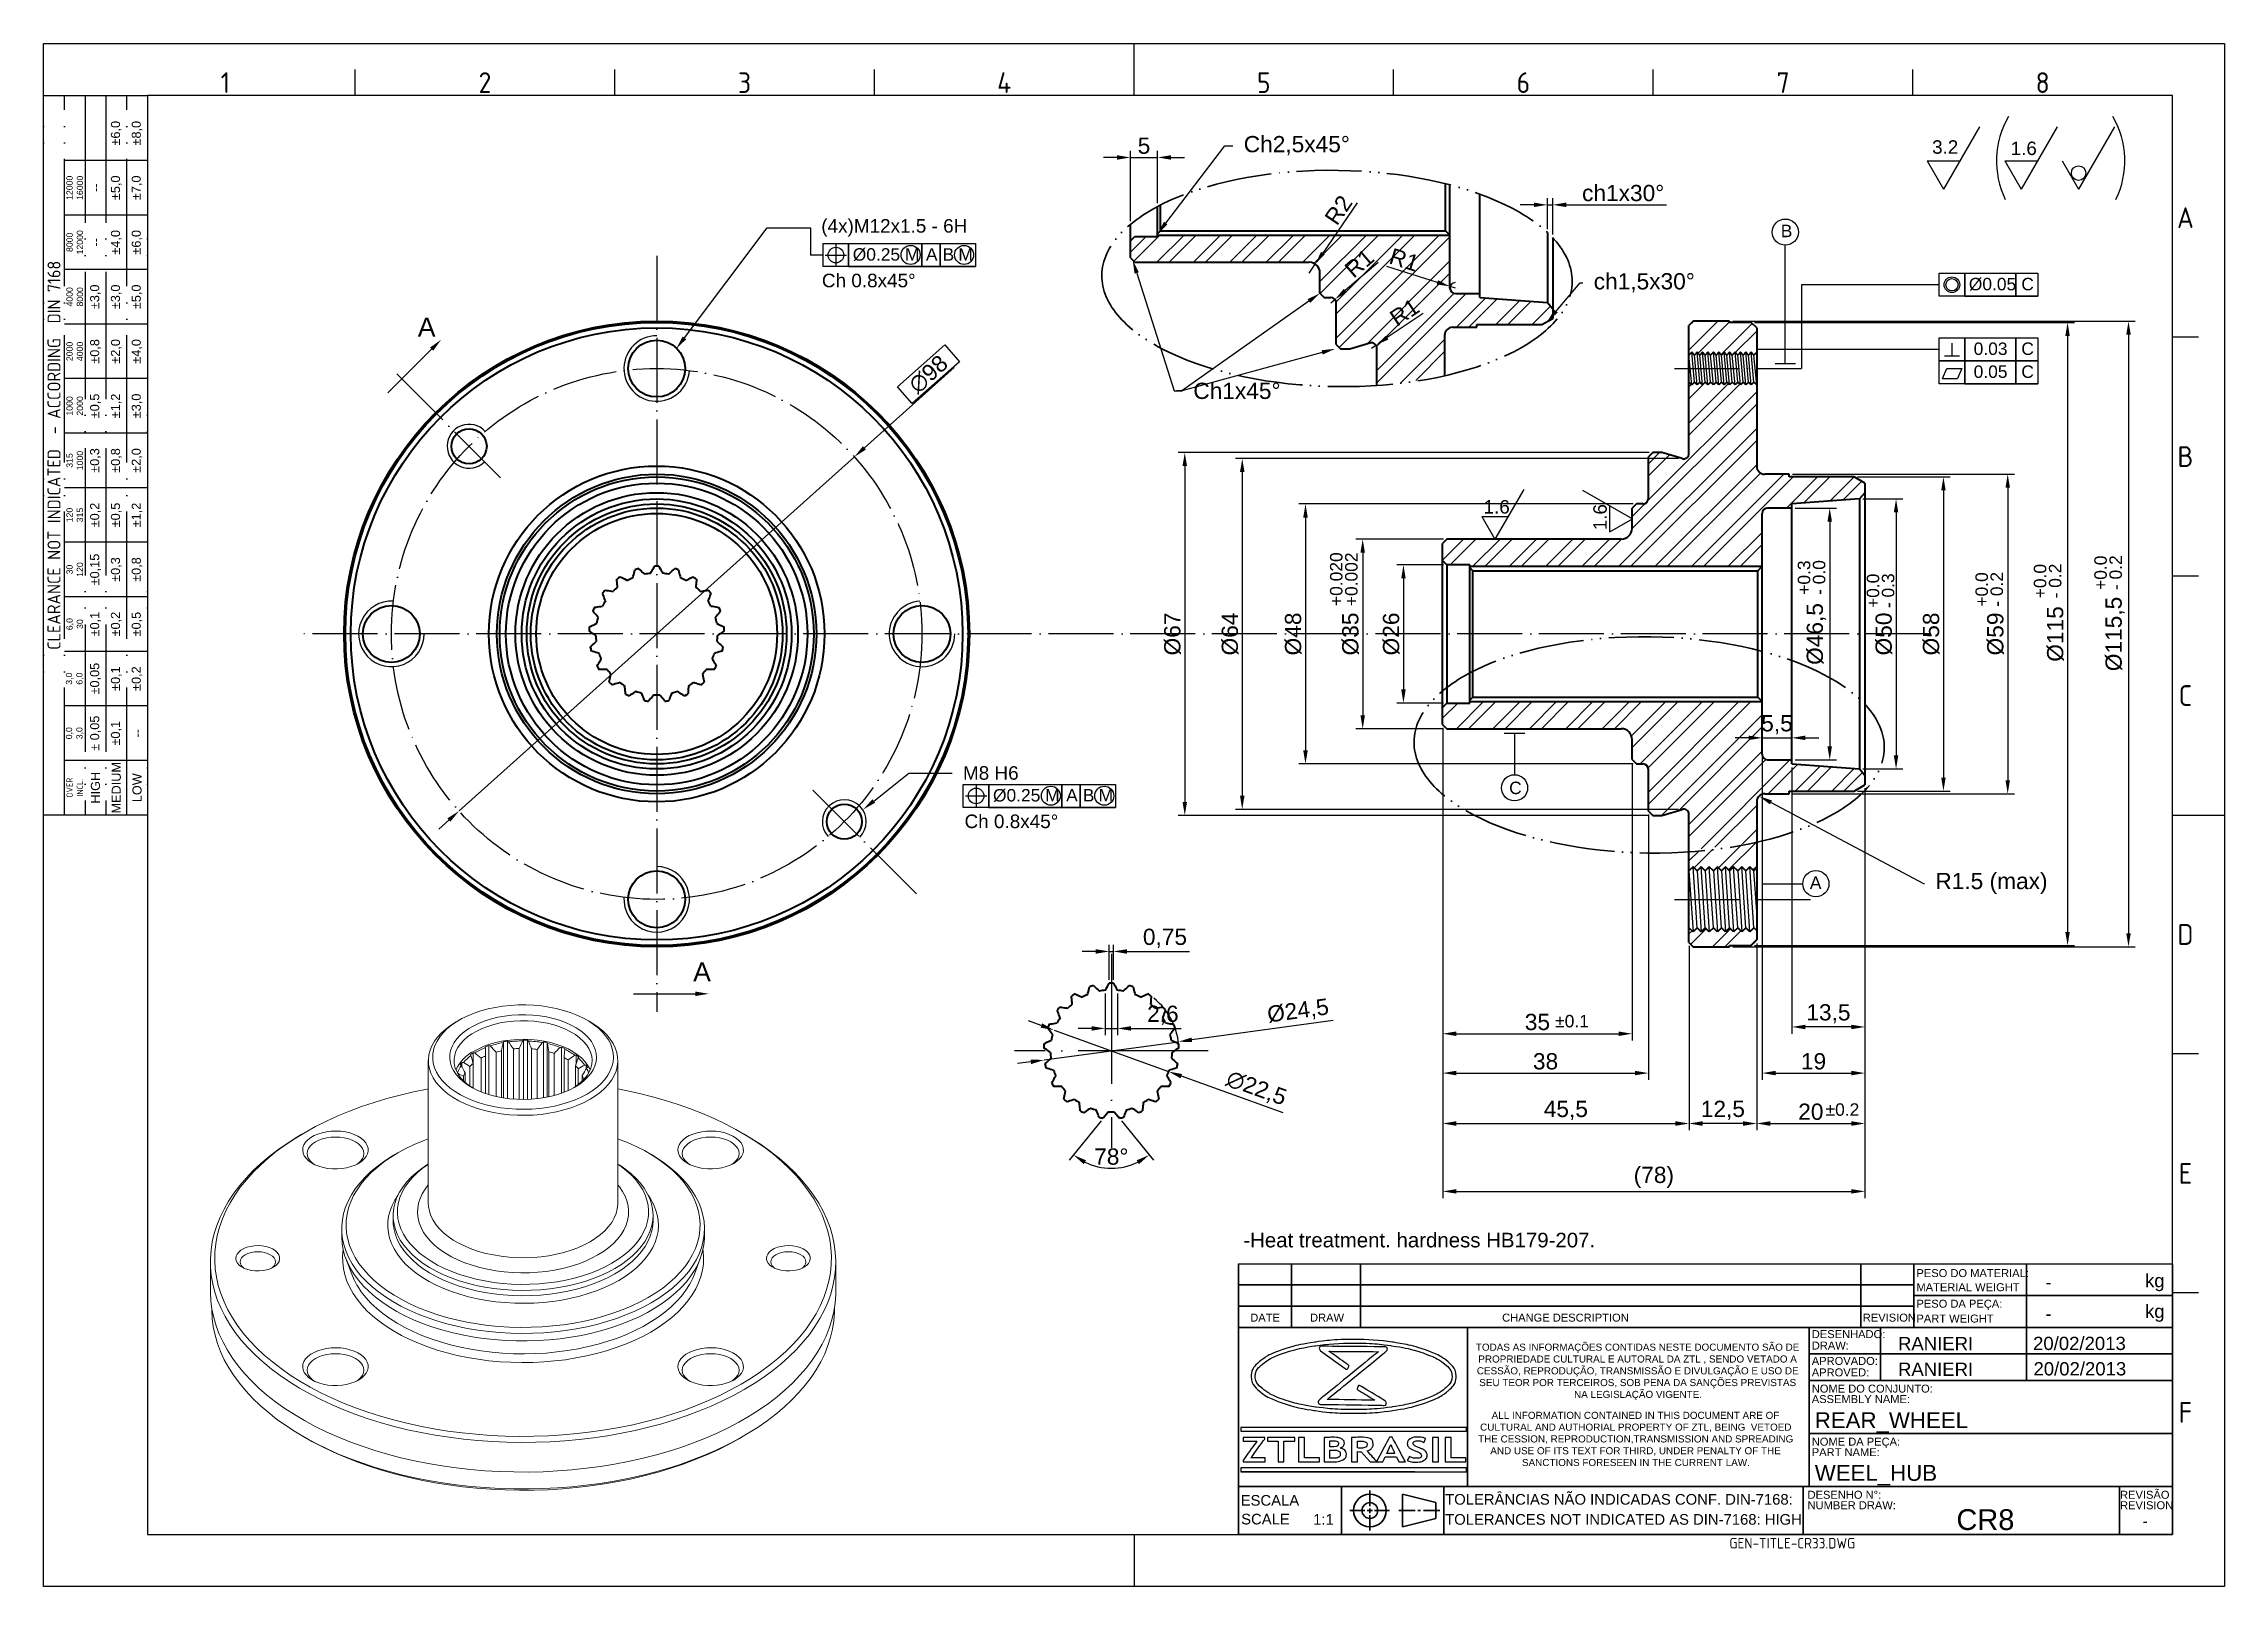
# Model space of a CAD drawing. Header units: millimetres. Extents: x 2452 to 2855, y 1106 to 1391.
import ezdxf
from ezdxf import colors
from ezdxf.entities.mleader import LeaderData, LeaderLine
from ezdxf.enums import TextEntityAlignment as Align
from ezdxf.math import Vec2, Vec3

# ---------------------------------------------------------------- set-up
doc = ezdxf.new("R2010")
doc.units = ezdxf.units.MM
for name, pattern in [('ACAD_ISO02W100', [15, 12, -3]), ('ACAD_ISO04W100', [30, 24, -3, 0, -3]), ('ACAD_ISO05W100', [33, 24, -3, 0, -3, 0, -3])]:
    doc.linetypes.add(name, pattern=pattern)
for name, color, linetype, lineweight in [('AM_0', 7, 'Continuous', 40), ('AM_4', 1, 'ACAD_ISO04W100', 25), ('AM_5', 3, 'Continuous', 25), ('AM_8', 40, 'ACAD_ISO02W100', 35), ('AM_BOR', 2, 'ACAD_ISO05W100', 35)]:
    doc.layers.add(name, color=color, linetype=linetype, lineweight=lineweight)
doc.layers.add('Camada 1', color=7, linetype='Continuous')
doc.styles.add('ACISOTS', font='isocp.shx', dxfattribs={"height": 1})
doc.styles.get("Standard").update_dxf_attribs({"font": 'arial.ttf'})
doc.dimstyles.new('ISO-25', dxfattribs={"dimtxt": 3, "dimasz": 2.5, "dimexe": 1.25, "dimexo": 0.625, "dimtad": 1, "dimtxsty": 'Standard', "dimcen": 2.5, "dimadec": 0, "dimazin": 0, "dimtfac": 1, "dimtmove": 0, "dimatfit": 3, "dimfxl": 1, "dimarcsym": 0})

msp = doc.modelspace()

# ---------------------------------------------------------------- texts
at = {"color": 0, "linetype": 'Continuous', "char_height": 1.3068, "attachment_point": 1}
for s, width, insert in [('\\pi0.22868;TODAS AS INFORMAÇÕES CONTIDAS NESTE DOCUMENTO SÃO DE \\P\\pi0.68107;PROPRIEDADE CULTURAL E AUTORAL DA ZTL , SENDO VETADO A \\P\\pi0.40206;CESSÃO, REPRODUÇÃO, TRANSMISSÃO E DIVULGAÇÃO E USO DE \\P\\pi0.85222;SEU TEOR POR TERCEIROS, SOB PENA DA SANÇÕES PREVISTAS \\P\\pi18.36;NA LEGISLAÇÃO VIGENTE.', 60.06028, (2716.269, 1151.31)), ('\\pi3.8613;ALL INFORMATION CONTAINED IN THIS DOCUMENT ARE OF \\P\\pi1.73;CULTURAL AND AUTHORIAL PROPERTY OF ZTL, BEING  VETOED \\P\\pi1.3605;THE CESSION, REPRODUCTION,TRANSMISSION AND SPREADING \\P\\pi3.6144;AND USE OF ITS TEXT FOR THIRD, UNDER PENALTY OF THE \\P\\pi9.4669;SANCTIONS FORESEEN IN THE CURRENT LAW.', 60.78715, (2715.542, 1138.731))]:
    msp.add_mtext_dynamic_manual_height_columns(s, width=width, gutter_width=12.5, heights=[0], dxfattribs=dict(at, insert=insert))
at = {"layer": 'AM_4', "insert": (2673.536, 1171.781), "char_height": 2.7, "width": 66.26474, "attachment_point": 1}
msp.add_mtext('-Heat treatment. hardness HB179-207.', dxfattribs=at)
at = {"layer": 'AM_5'}
for s, width, insert, char_height, attachment_point in [('3.2', 18.23779, (2800.763, 1373.477), 2.484, 1), ('1.6', 18.23779, (2815.272, 1373.237), 2.484, 1), ('B', 18.23779, (2772.809, 1357.888), 2.3, 1), ('%%C0.25', 18.23779, (2601.402, 1353.555), 2.3, 1), ('M', 18.23779, (2611.043, 1353.555), 2.3, 1), ('A', 18.23779, (2614.918, 1353.555), 2.3, 1), ('B', 18.23779, (2617.992, 1353.555), 2.3, 1), ('M', 18.23779, (2620.912, 1353.555), 2.3, 1), ('%%C0.05', 18.23779, (2807.54, 1348.078), 2.3, 1), ('C', 18.23779, (2817.235, 1348.078), 2.3, 1), ('A', 12.46166, (2521.075, 1337.247), 3.5, 7), (' 0.03', 18.23779, (2807.54, 1336.145), 2.3, 1), ('C', 18.23779, (2817.235, 1336.145), 2.3, 1), (' 0.05', 18.23779, (2807.54, 1331.91), 2.3, 1), ('C', 18.23779, (2817.235, 1331.91), 2.3, 1), ('1.6', 18.23779, (2717.926, 1307.051), 2.484, 1), ('%%C0.25', 18.23779, (2627.303, 1253.704), 2.3, 1), ('M', 18.23779, (2636.944, 1253.704), 2.3, 1), ('A', 18.23779, (2640.819, 1253.704), 2.3, 1), ('B', 18.23779, (2643.894, 1253.704), 2.3, 1), ('M', 18.23779, (2646.813, 1253.704), 2.3, 1), ('C', 18.23779, (2722.638, 1255.066), 2.3, 1), ('A', 18.23779, (2778.179, 1237.564), 2.3, 1), ('A', 12.46166, (2571.936, 1218.215), 3.5, 7), ('%%P0.1', 18.23779, (2731.135, 1212.002), 2.3, 1), ('%%P0.2', 18.23779, (2781.08, 1195.68), 2.3, 1)]:
    msp.add_mtext_dynamic_manual_height_columns(s, width=width, gutter_width=12.5, heights=[0], dxfattribs=dict(at, insert=insert, char_height=char_height, attachment_point=attachment_point))
at = {"layer": 'AM_5', "color": 3, "char_height": 2.5, "attachment_point": 1}
for insert in [(2595.706, 1348.842), (2622.051, 1248.99)]:
    msp.add_mtext_dynamic_manual_height_columns('Ch 0.8x45%%D', width=40.20612, gutter_width=12.5, heights=[0], dxfattribs=dict(at, insert=insert))
at = {"layer": 'AM_5', "attachment_point": 1, "rotation": 90}
for s, insert, char_height in [('1.6', (2738.18, 1301.486), 2.484), ('+0.020', (2689.549, 1287.492), 2.3), ('+0.002', (2692.337, 1287.463), 2.3), ('+0.3', (2775.944, 1289.569), 2.3), ('- 0.0', (2778.732, 1289.54), 2.3), ('+0.0', (2788.684, 1287.126), 2.3), ('- 0.3', (2791.472, 1287.096), 2.3), ('+0.0', (2808.76, 1287.383), 2.3), ('- 0.2', (2811.548, 1287.354), 2.3), ('+0.0', (2819.546, 1288.923), 2.3), ('- 0.2', (2822.334, 1288.893), 2.3), ('+0.0', (2830.716, 1290.463), 2.3), ('- 0.2', (2833.504, 1290.433), 2.3)]:
    msp.add_mtext_dynamic_manual_height_columns(s, width=18.23779, gutter_width=12.5, heights=[0], dxfattribs=dict(at, insert=insert, char_height=char_height))
at = {"layer": 'AM_8', "color": 0, "linetype": 'Continuous'}
for s, height, p in [('PESO DO MATERIAL:', 1.47015, (2797.862, 1163.601)), ('kg', 2.4503, (2840.086, 1161.722)), ('MATERIAL WEIGHT', 1.47015, (2797.862, 1160.998)), ('DATE', 1.4702, (2674.824, 1155.38)), ('DRAW', 1.4702, (2685.868, 1155.38)), ('CHANGE DESCRIPTION', 1.47015, (2721.342, 1155.38)), ('REVISION', 1.4702, (2787.956, 1155.38)), ('PESO DA PEÇA:', 1.47015, (2797.862, 1157.951)), ('PART WEIGHT', 1.47015, (2797.862, 1155.208)), ('kg', 2.4503, (2840.086, 1156.069)), ('DESENHADO:', 1.4702, (2778.533, 1152.333)), ('APROVADO:', 1.4702, (2778.533, 1147.381)), ('DRAW:', 1.4702, (2778.533, 1150.218)), ('APROVED:', 1.4702, (2778.533, 1145.267)), ('ASSEMBLY NAME:', 1.47015, (2778.533, 1140.34)), ('NOME DO CONJUNTO:', 1.47015, (2778.533, 1142.275)), ('NOME DA PEÇA:', 1.47015, (2778.533, 1132.474)), ('PART NAME:', 1.4702, (2778.533, 1130.539)), ('TOLERÂNCIAS NÃO INDICADAS CONF. DIN-7168:', 1.9602, (2710.818, 1121.581)), ('DESENHO N%%d:', 1.47015, (2777.752, 1122.673)), ('REVISÃO', 1.4702, (2835.473, 1122.673)), ('SCALE', 1.9602, (2673.144, 1117.935)), ('ESCALA', 1.9602, (2673.053, 1121.398)), ('1:1', 1.9602, (2686.434, 1117.881)), ('TOLERANCES NOT INDICATED AS DIN-7168: HIGH', 1.9602, (2710.818, 1117.881)), ('NUMBER DRAW:', 1.47015, (2777.752, 1120.738)), ('REVISION', 1.4702, (2835.473, 1120.738))]:
    msp.add_text(s, height=height, dxfattribs=at).set_placement(p)
for p in [(2821.688, 1162.669), (2821.688, 1156.838)]:
    msp.add_attdef('-', text='', height=2.45, dxfattribs=at).set_placement(p, align=Align.MIDDLE_LEFT)
for tag, p, height in [('RANIERI', (2794.459, 1150.102), 2.45), ('20/02/2013', (2819.403, 1150.131), 2.45), ('20/02/2013', (2819.481, 1145.442), 2.45), ('RANIERI', (2794.457, 1145.361), 2.45), ('REAR_WHEEL', (2779.087, 1135.714), 2.94), ('WEEL_HUB', (2779.087, 1125.988), 2.94), ('CR8', (2805.249, 1116.908), 3.833)]:
    msp.add_attdef(tag, p, '', height=height, dxfattribs=at)
msp.add_attdef('-', text='', height=1.917, dxfattribs=at).set_placement((2840.112, 1118.528), align=Align.MIDDLE_CENTER)
at = {"layer": 'AM_8', "color": 0, "linetype": 'Continuous', "style": 'ACISOTS'}
msp.add_attdef('GEN-TITLE-CR33.DWG', (2763.316, 1113.487), '', height=1.96, dxfattribs=at)

# ---------------------------------------------------------------- blocks, each defined once
blk = doc.blocks.new('A3 ZTL')
for p, q in [((19.57, 280.82), (19.57, 9.78)), ((401.17, 280.82), (19.57, 280.82)), ((401.17, 9.78), (401.17, 280.82)), ((19.57, 9.78), (401.17, 9.78))]:
    blk.add_line(p, q)
at = {"layer": 'AM_BOR', "color": 135, "linetype": 'Continuous', "lineweight": 25}
for p, q in [((0, 0), (0, 290.61)), ((0, 290.61), (410.96, 290.61)), ((410.96, 290.61), (410.96, 0)), ((410.96, 0), (0, 0))]:
    blk.add_line(p, q, dxfattribs=at)
at = {"layer": 'AM_BOR', "color": 135, "lineweight": 25}
for p, q in [((205.48, 280.82), (205.48, 290.61)), ((58.71, 280.82), (58.71, 285.71)), ((107.63, 280.82), (107.63, 285.71)), ((156.56, 280.82), (156.56, 285.71)), ((254.4, 280.82), (254.4, 285.71)), ((303.33, 280.82), (303.33, 285.71)), ((352.25, 280.82), (352.25, 285.71)), ((3.91, 145.3), (3.91, 280.82)), ((7.83, 280.82), (7.83, 145.3)), ((11.74, 280.82), (11.74, 145.3)), ((15.66, 145.3), (15.66, 280.82)), ((19.57, 268.59), (3.91, 268.59)), ((19.57, 258.32), (3.91, 258.32)), ((19.57, 248.04), (3.91, 248.04)), ((19.57, 237.77), (3.91, 237.77)), ((406.07, 235.32), (401.17, 235.32)), ((19.57, 227.5), (3.91, 227.5)), ((19.57, 217.22), (3.91, 217.22)), ((19.57, 206.95), (3.91, 206.95)), ((19.57, 196.67), (3.91, 196.67)), ((406.07, 190.31), (401.17, 190.31)), ((19.57, 186.4), (3.91, 186.4)), ((19.57, 176.13), (3.91, 176.13)), ((19.57, 165.85), (3.91, 165.85)), ((19.57, 155.58), (3.91, 155.58)), ((401.17, 145.3), (410.96, 145.3)), ((406.07, 100.29), (401.17, 100.29)), ((406.07, 55.28), (401.17, 55.28)), ((205.48, 9.78), (205.48, 0))]:
    blk.add_line(p, q, dxfattribs=at)
blk.add_lwpolyline([(19.57, 145.3), (0, 145.3), (0, 280.82), (19.57, 280.82)], close=True, dxfattribs=at)
at = {"layer": 'AM_BOR', "color": 135, "lineweight": 25, "style": 'ACISOTS'}
for s, p in [('1', (34.25, 283.27)), ('2', (83.17, 283.27)), ('3', (132.09, 283.27)), ('4', (181.02, 283.27)), ('5', (229.94, 283.27)), ('6', (278.86, 283.27)), ('7', (327.79, 283.27)), ('8', (376.71, 283.27)), ('A', (403.62, 257.83)), ('B', (403.62, 212.82)), ('C', (403.62, 167.81)), ('D', (403.62, 122.8)), ('E', (403.62, 77.79)), ('F', (403.62, 32.78))]:
    blk.add_text(s, height=3.91, dxfattribs=at).set_placement(p, align=Align.MIDDLE)
at = {"layer": 'AM_BOR', "color": 135, "lineweight": 25, "attachment_point": 5, "rotation": 90}
for s, insert, char_height, width in [('±6,0', (13.7, 273.73), 1.712, 10.274), ('±8,0', (17.61, 273.73), 1.712, 10.274), ('12000\\P16000', (5.87, 263.45), 1.174, 10.274), ('--', (9.78, 263.45), 1.712, 10.274), ('±5,0', (13.7, 263.45), 1.712, 10.274), ('±7,0', (17.61, 263.45), 1.712, 10.274), ('8000\\P12000', (5.87, 253.18), 1.174, 10.274), ('±4,0', (13.7, 253.18), 1.712, 10.274), ('±6,0', (17.61, 253.18), 1.712, 10.274), ('--', (9.78, 253.18), 1.712, 10.274), ('{\\Fisocp.shx|c0;CLEARANCE NOT INDICATED  - ACCORDING  DIN 7168}', (1.96, 213.06), 2.4462, 135.5186), ('4000\\P8000', (5.87, 242.91), 1.174, 10.274), ('±3,0', (9.78, 242.91), 1.712, 10.274), ('±3,0', (13.7, 242.91), 1.712, 10.274), ('±5,0', (17.61, 242.91), 1.712, 10.274), ('2000\\P4000', (5.87, 232.63), 1.174, 10.274), ('±0,8', (9.78, 232.63), 1.712, 10.274), ('±2,0', (13.7, 232.63), 1.712, 10.274), ('±4,0', (17.61, 232.63), 1.712, 10.274), ('1000\\P2000', (5.87, 222.36), 1.174, 10.274), ('±0,5', (9.78, 222.36), 1.712, 10.274), ('±1,2', (13.7, 222.36), 1.712, 10.274), ('±3,0', (17.61, 222.36), 1.712, 10.274), ('315\\P1000', (5.87, 212.08), 1.174, 10.274), ('±0,3', (9.78, 212.08), 1.712, 10.274), ('±0,8', (13.7, 212.08), 1.712, 10.274), ('±2,0', (17.61, 212.08), 1.712, 10.274), ('120\\P315', (5.87, 201.81), 1.174, 10.274), ('±0,2', (9.78, 201.81), 1.712, 10.274), ('±0,5', (13.7, 201.81), 1.712, 10.274), ('±1,2', (17.61, 201.81), 1.712, 10.274), ('±0,15', (9.78, 191.54), 1.712, 10.274), ('±0,3', (13.7, 191.54), 1.712, 10.274), ('±0,8', (17.61, 191.54), 1.712, 10.274), ('30\\P120', (5.87, 191.54), 1.174, 10.274), ('6,0\\P30', (5.87, 181.26), 1.174, 10.274), ('±0,1', (9.78, 181.26), 1.712, 10.274), ('±0,2', (13.7, 181.26), 1.712, 10.274), ('±0,5', (17.61, 181.26), 1.712, 10.274), ('±0,05', (9.78, 170.99), 1.712, 10.274), ('±0,1', (13.7, 170.99), 1.712, 10.274), ('±0,2', (17.61, 170.99), 1.712, 10.274), ('3,0\\P6,0', (5.87, 170.99), 1.174, 10.274), ('0,0\\P3,0', (5.87, 160.71), 1.174, 10.274), ('± 0,05', (9.78, 160.71), 1.712, 10.274), ('\\pt4.69206;±0,1', (13.7, 160.71), 1.7123, 10.274), ('--', (17.61, 160.71), 1.712, 10.274), ('{\\Fisocp.shx|c0;OVER\\PINCL.}', (5.87, 150.44), 1.1742, 10.274), ('HIGH', (9.78, 150.44), 1.712, 10.274), ('MEDIUM', (13.7, 150.44), 1.712, 10.274), ('LOW', (17.61, 150.44), 1.712, 10.274)]:
    blk.add_mtext(s, dxfattribs=dict(at, insert=insert, char_height=char_height, width=width))
blk = doc.blocks.new('*D40')
at = {"layer": 'AM_5', "color": 0, "lineweight": -2, "transparency": 16777216}
for p, q in [((2620.16, 1331.55), (2603.56, 1316.69)), ((2528.68, 1249.65), (2601.7, 1315.02)), ((2526.82, 1247.98), (2524.96, 1246.31))]:
    blk.add_line(p, q, dxfattribs=at)
at = {"layer": 'AM_5', "color": 0, "transparency": 16777216}
for points in [[(2603.28, 1317), (2603.84, 1316.38), (2601.7, 1315.02)], [(2526.54, 1248.29), (2527.1, 1247.67), (2528.68, 1249.65)]]:
    blk.add_solid(points, dxfattribs=at)
at = {"layer": 'Defpoints', "color": 0, "transparency": 16777216}
for p in [(2601.7, 1315.02), (2528.68, 1249.65)]:
    blk.add_point(p, dxfattribs=at)
at = {"layer": 'AM_5', "color": 0, "transparency": 16777216, "insert": (2615.38, 1330.28), "char_height": 3, "attachment_point": 5, "rotation": 41.8384}
blk.add_mtext('∅98', dxfattribs=at)
blk = doc.blocks.new('*U51')
at = {"layer": 'AM_4', "ltscale": 0.5}
blk.add_line((-9.96, 9.96), (9.96, -9.96), dxfattribs=at)
blk = doc.blocks.new('*U52')
at = {"layer": 'AM_5', "color": 0, "linetype": 'ByBlock', "lineweight": -2, "transparency": 16777216, "rotation": 180}
blk.add_blockref('*U51', (2546.27, 1321.13), dxfattribs=at)
at = {"layer": 'AM_5', "color": 0, "linetype": 'ByBlock', "lineweight": -2, "transparency": 16777216}
blk.add_blockref('*U51', (2623.87, 1243.54), dxfattribs=at)
blk = doc.blocks.new('*U53')
at = {"layer": 'AM_0'}
for p, q in [((-2.18, -0.48), (-2.29, -0.2)), ((-1.25, -0.36), (-1.44, -0.59)), ((1.55, -0.59), (1.36, -0.36))]:
    blk.add_line(p, q, dxfattribs=at)
for radius, start, end in [(11.25, 267.2311, 272.7689), (12.5, 259.7094, 263.1477), (12.5, 276.8523, 280.2906)]:
    blk.add_arc((0.05, 11.82), radius, start, end, dxfattribs=at)
for points in [[(-0.49, 0.59), (-0.74, 0.27), (-1, -0.04), (-1.25, -0.36)], [(1.36, -0.36), (1.11, -0.04), (0.85, 0.27), (0.6, 0.59)]]:
    blk.add_open_spline(points, degree=3, dxfattribs=at)
blk = doc.blocks.new('*U54')
at = {"layer": 'AM_5', "color": 0, "linetype": 'ByBlock', "lineweight": -2, "transparency": 16777216}
for p, rotation in [((2577.07, 1291.04), 222.8571428571429), ((2579.99, 1293.01), 205.7142857142858), ((2583.36, 1294.03), 188.5714285714286), ((2586.89, 1294.02), 171.4285714285715), ((2590.25, 1292.96), 154.2857142857143), ((2593.15, 1290.96), 137.1428571428571), ((2574.86, 1288.29), 240), ((2595.34, 1288.2), 120), ((2573.56, 1285.02), 257.1428571428572), ((2596.61, 1284.91), 102.8571428571429), ((2573.28, 1281.5), 274.2857142857143), ((2596.86, 1281.4), 85.71428571428571), ((2574.05, 1278.07), 291.4285714285714), ((2575.79, 1275), 308.5714285714286), ((2594.28, 1274.92), 51.42857142857143), ((2596.06, 1277.96), 68.57142857142858), ((2578.37, 1272.6), 325.7142857142857), ((2591.69, 1272.53), 34.28571428571428), ((2581.53, 1271.05), 342.8571428571429), ((2588.5, 1271.02), 17.14285714285715)]:
    blk.add_blockref('*U53', p, dxfattribs=dict(at, rotation=rotation))
blk.add_blockref('*U53', (2585.02, 1270.51), dxfattribs=at)
blk = doc.blocks.new('*D55')
at = {"layer": 'AM_5', "color": 0, "lineweight": -2, "transparency": 16777216}
for p, q in [((2767.98, 1339.83), (2827.03, 1339.83)), ((2825.78, 1337.33), (2825.78, 1227.33)), ((2767.98, 1224.83), (2827.03, 1224.83))]:
    blk.add_line(p, q, dxfattribs=at)
at = {"layer": 'AM_5', "color": 0, "transparency": 16777216}
for points in [[(2825.36, 1337.33), (2826.19, 1337.33), (2825.78, 1339.83)], [(2825.36, 1227.33), (2826.19, 1227.33), (2825.78, 1224.83)]]:
    blk.add_solid(points, dxfattribs=at)
at = {"layer": 'Defpoints', "color": 0, "transparency": 16777216}
for p in [(2767.36, 1339.83), (2767.36, 1224.83), (2825.78, 1224.83)]:
    blk.add_point(p, dxfattribs=at)
at = {"layer": 'AM_5', "color": 0, "transparency": 16777216, "insert": (2823.54, 1282.33), "char_height": 3, "attachment_point": 5, "rotation": 90}
blk.add_mtext('%%C115', dxfattribs=at)
blk = doc.blocks.new('*D56')
at = {"layer": 'AM_5', "color": 0, "lineweight": -2, "transparency": 16777216}
for p, q in [((2763.98, 1340.08), (2838.28, 1340.08)), ((2837.03, 1337.58), (2837.03, 1227.08)), ((2763.98, 1224.58), (2838.28, 1224.58))]:
    blk.add_line(p, q, dxfattribs=at)
at = {"layer": 'AM_5', "color": 0, "transparency": 16777216}
for points in [[(2836.62, 1337.58), (2837.45, 1337.58), (2837.03, 1340.08)], [(2836.62, 1227.08), (2837.45, 1227.08), (2837.03, 1224.58)]]:
    blk.add_solid(points, dxfattribs=at)
at = {"layer": 'Defpoints', "color": 0, "transparency": 16777216}
for p in [(2763.36, 1340.08), (2763.36, 1224.58), (2837.03, 1224.58)]:
    blk.add_point(p, dxfattribs=at)
at = {"layer": 'AM_5', "color": 0, "transparency": 16777216, "insert": (2834.56, 1282.33), "char_height": 3, "attachment_point": 5, "rotation": 90}
blk.add_mtext('%%C115,5', dxfattribs=at)
blk = doc.blocks.new('*D57')
at = {"layer": 'AM_5', "color": 0, "lineweight": -2, "transparency": 16777216}
for p, q in [((2774.98, 1311.83), (2815.97, 1311.83)), ((2814.72, 1309.33), (2814.72, 1255.33)), ((2774.98, 1252.83), (2815.97, 1252.83))]:
    blk.add_line(p, q, dxfattribs=at)
at = {"layer": 'AM_5', "color": 0, "transparency": 16777216}
for points in [[(2814.31, 1309.33), (2815.14, 1309.33), (2814.72, 1311.83)], [(2814.31, 1255.33), (2815.14, 1255.33), (2814.72, 1252.83)]]:
    blk.add_solid(points, dxfattribs=at)
at = {"layer": 'Defpoints', "color": 0, "transparency": 16777216}
for p in [(2774.36, 1311.83), (2774.36, 1252.83), (2814.72, 1252.83)]:
    blk.add_point(p, dxfattribs=at)
at = {"layer": 'AM_5', "color": 0, "transparency": 16777216, "insert": (2812.48, 1282.33), "char_height": 3, "attachment_point": 5, "rotation": 90}
blk.add_mtext('%%C59', dxfattribs=at)
blk = doc.blocks.new('*D58')
at = {"layer": 'AM_5', "color": 0, "lineweight": -2, "transparency": 16777216}
for p, q in [((2786.98, 1311.33), (2804.1, 1311.33)), ((2802.85, 1308.83), (2802.85, 1255.83)), ((2786.98, 1253.33), (2804.1, 1253.33))]:
    blk.add_line(p, q, dxfattribs=at)
at = {"layer": 'AM_5', "color": 0, "transparency": 16777216}
for points in [[(2802.44, 1308.83), (2803.27, 1308.83), (2802.85, 1311.33)], [(2802.44, 1255.83), (2803.27, 1255.83), (2802.85, 1253.33)]]:
    blk.add_solid(points, dxfattribs=at)
at = {"layer": 'Defpoints', "color": 0, "transparency": 16777216}
for p in [(2786.36, 1311.33), (2786.36, 1253.33), (2802.85, 1253.33)]:
    blk.add_point(p, dxfattribs=at)
at = {"layer": 'AM_5', "color": 0, "transparency": 16777216, "insert": (2800.61, 1282.33), "char_height": 3, "attachment_point": 5, "rotation": 90}
blk.add_mtext('%%C58', dxfattribs=at)
blk = doc.blocks.new('*D59')
at = {"layer": 'AM_5', "color": 0, "lineweight": -2, "transparency": 16777216}
for p, q in [((2787.98, 1307.26), (2795.35, 1307.26)), ((2794.1, 1304.76), (2794.1, 1259.91)), ((2787.98, 1257.41), (2795.35, 1257.41))]:
    blk.add_line(p, q, dxfattribs=at)
at = {"layer": 'AM_5', "color": 0, "transparency": 16777216}
for points in [[(2793.68, 1304.76), (2794.51, 1304.76), (2794.1, 1307.26)], [(2793.68, 1259.91), (2794.51, 1259.91), (2794.1, 1257.41)]]:
    blk.add_solid(points, dxfattribs=at)
at = {"layer": 'Defpoints', "color": 0, "transparency": 16777216}
for p in [(2787.36, 1307.26), (2787.36, 1257.41), (2794.1, 1257.41)]:
    blk.add_point(p, dxfattribs=at)
at = {"layer": 'AM_5', "color": 0, "transparency": 16777216, "insert": (2791.86, 1282.33), "char_height": 3, "attachment_point": 5, "rotation": 90}
blk.add_mtext('%%C50', dxfattribs=at)
blk = doc.blocks.new('*D60')
at = {"layer": 'AM_5', "color": 0, "lineweight": -2, "transparency": 16777216}
for p, q in [((2775.48, 1305.58), (2783.1, 1305.58)), ((2781.85, 1303.08), (2781.85, 1261.58)), ((2775.48, 1259.08), (2783.1, 1259.08))]:
    blk.add_line(p, q, dxfattribs=at)
at = {"layer": 'AM_5', "color": 0, "transparency": 16777216}
for points in [[(2781.43, 1303.08), (2782.26, 1303.08), (2781.85, 1305.58)], [(2781.43, 1261.58), (2782.26, 1261.58), (2781.85, 1259.08)]]:
    blk.add_solid(points, dxfattribs=at)
at = {"layer": 'Defpoints', "color": 0, "transparency": 16777216}
for p in [(2774.86, 1305.58), (2774.86, 1259.08), (2781.85, 1259.08)]:
    blk.add_point(p, dxfattribs=at)
at = {"layer": 'AM_5', "color": 0, "transparency": 16777216, "insert": (2779.37, 1282.33), "char_height": 3, "attachment_point": 5, "rotation": 90}
blk.add_mtext('%%C46,5', dxfattribs=at)
blk = doc.blocks.new('*D61')
at = {"layer": 'AM_5', "color": 0, "lineweight": -2, "transparency": 16777216}
for p, q in [((2774.86, 1257.71), (2774.86, 1208.53)), ((2788.36, 1253.86), (2788.36, 1208.53)), ((2785.86, 1209.78), (2777.36, 1209.78))]:
    blk.add_line(p, q, dxfattribs=at)
at = {"layer": 'AM_5', "color": 0, "transparency": 16777216}
for points in [[(2777.36, 1210.19), (2777.36, 1209.36), (2774.86, 1209.78)], [(2785.86, 1210.19), (2785.86, 1209.36), (2788.36, 1209.78)]]:
    blk.add_solid(points, dxfattribs=at)
at = {"layer": 'Defpoints', "color": 0, "transparency": 16777216}
for p in [(2774.86, 1258.33), (2788.36, 1254.49), (2774.86, 1209.78)]:
    blk.add_point(p, dxfattribs=at)
at = {"layer": 'AM_5', "color": 0, "transparency": 16777216, "insert": (2781.61, 1212.2), "char_height": 3, "attachment_point": 5}
blk.add_mtext('13,5', dxfattribs=at)
blk = doc.blocks.new('*D62')
at = {"layer": 'AM_5', "color": 0, "lineweight": -2, "transparency": 16777216}
for p, q in [((2769.36, 1259.46), (2769.36, 1200.01)), ((2788.36, 1253.86), (2788.36, 1200.01)), ((2771.86, 1201.26), (2785.86, 1201.26))]:
    blk.add_line(p, q, dxfattribs=at)
at = {"layer": 'AM_5', "color": 0, "transparency": 16777216}
for points in [[(2771.86, 1201.68), (2771.86, 1200.85), (2769.36, 1201.26)], [(2785.86, 1201.68), (2785.86, 1200.85), (2788.36, 1201.26)]]:
    blk.add_solid(points, dxfattribs=at)
at = {"layer": 'Defpoints', "color": 0, "transparency": 16777216}
for p in [(2769.36, 1260.08), (2788.36, 1254.49), (2788.36, 1201.26)]:
    blk.add_point(p, dxfattribs=at)
at = {"layer": 'AM_5', "color": 0, "transparency": 16777216, "insert": (2778.86, 1203.42), "char_height": 3, "attachment_point": 5}
blk.add_mtext('19', dxfattribs=at)
blk = doc.blocks.new('*D63')
at = {"layer": 'AM_5', "color": 0, "lineweight": -2, "transparency": 16777216}
for p, q in [((2766.86, 1263.15), (2764.36, 1263.15)), ((2769.36, 1263.78), (2769.36, 1264.4)), ((2769.36, 1263.15), (2774.86, 1263.15)), ((2774.86, 1263.78), (2774.86, 1264.4)), ((2777.36, 1263.15), (2779.86, 1263.15))]:
    blk.add_line(p, q, dxfattribs=at)
at = {"layer": 'AM_5', "color": 0, "transparency": 16777216}
for points in [[(2766.86, 1263.57), (2766.86, 1262.74), (2769.36, 1263.15)], [(2777.36, 1263.57), (2777.36, 1262.74), (2774.86, 1263.15)]]:
    blk.add_solid(points, dxfattribs=at)
at = {"layer": 'Defpoints', "color": 0, "transparency": 16777216}
for p in [(2769.36, 1263.15), (2774.86, 1263.15), (2774.86, 1263.15)]:
    blk.add_point(p, dxfattribs=at)
at = {"layer": 'AM_5', "color": 0, "transparency": 16777216, "insert": (2772.11, 1265.57), "char_height": 3, "attachment_point": 5}
blk.add_mtext('5,5', dxfattribs=at)
blk = doc.blocks.new('*D64')
at = {"layer": 'AM_5', "color": 0, "lineweight": -2, "transparency": 16777216}
for p, q in [((2788.36, 1253.86), (2788.36, 1190.7)), ((2768.36, 1225.21), (2768.36, 1190.7)), ((2770.86, 1191.95), (2785.86, 1191.95))]:
    blk.add_line(p, q, dxfattribs=at)
at = {"layer": 'AM_5', "color": 0, "transparency": 16777216}
for points in [[(2770.86, 1192.37), (2770.86, 1191.53), (2768.36, 1191.95)], [(2785.86, 1192.37), (2785.86, 1191.53), (2788.36, 1191.95)]]:
    blk.add_solid(points, dxfattribs=at)
at = {"layer": 'Defpoints', "color": 0, "transparency": 16777216}
for p in [(2788.36, 1254.49), (2768.36, 1225.83), (2788.36, 1191.95)]:
    blk.add_point(p, dxfattribs=at)
at = {"layer": 'AM_5', "color": 0, "transparency": 16777216, "insert": (2778.36, 1194.11), "char_height": 3, "attachment_point": 5}
blk.add_mtext('20', dxfattribs=at)
blk = doc.blocks.new('*D65')
at = {"layer": 'AM_5', "color": 0, "lineweight": -2, "transparency": 16777216}
for p, q in [((2755.86, 1224.76), (2755.86, 1190.7)), ((2768.36, 1224.58), (2768.36, 1190.7)), ((2765.86, 1191.95), (2758.36, 1191.95))]:
    blk.add_line(p, q, dxfattribs=at)
at = {"layer": 'AM_5', "color": 0, "transparency": 16777216}
for points in [[(2758.36, 1192.37), (2758.36, 1191.53), (2755.86, 1191.95)], [(2765.86, 1192.37), (2765.86, 1191.53), (2768.36, 1191.95)]]:
    blk.add_solid(points, dxfattribs=at)
at = {"layer": 'Defpoints', "color": 0, "transparency": 16777216}
for p in [(2755.86, 1225.38), (2768.36, 1225.21), (2755.86, 1191.95)]:
    blk.add_point(p, dxfattribs=at)
at = {"layer": 'AM_5', "color": 0, "transparency": 16777216, "insert": (2762.11, 1194.38), "char_height": 3, "attachment_point": 5}
blk.add_mtext('12,5', dxfattribs=at)
blk = doc.blocks.new('*D66')
at = {"layer": 'AM_5', "color": 0, "lineweight": -2, "transparency": 16777216}
for p, q in [((2710.36, 1265.01), (2710.36, 1207.28)), ((2745.36, 1258.51), (2745.36, 1207.28)), ((2712.86, 1208.53), (2742.86, 1208.53))]:
    blk.add_line(p, q, dxfattribs=at)
at = {"layer": 'AM_5', "color": 0, "transparency": 16777216}
for points in [[(2712.86, 1208.94), (2712.86, 1208.11), (2710.36, 1208.53)], [(2742.86, 1208.94), (2742.86, 1208.11), (2745.36, 1208.53)]]:
    blk.add_solid(points, dxfattribs=at)
at = {"layer": 'Defpoints', "color": 0, "transparency": 16777216}
for p in [(2710.36, 1265.63), (2745.36, 1259.13), (2745.36, 1208.53)]:
    blk.add_point(p, dxfattribs=at)
at = {"layer": 'AM_5', "color": 0, "transparency": 16777216, "insert": (2727.86, 1210.68), "char_height": 3, "attachment_point": 5}
blk.add_mtext('35', dxfattribs=at)
blk = doc.blocks.new('*D67')
at = {"layer": 'AM_5', "color": 0, "lineweight": -2, "transparency": 16777216}
for p, q in [((2710.36, 1265.01), (2710.36, 1200.01)), ((2748.36, 1249.01), (2748.36, 1200.01)), ((2712.86, 1201.26), (2745.86, 1201.26))]:
    blk.add_line(p, q, dxfattribs=at)
at = {"layer": 'AM_5', "color": 0, "transparency": 16777216}
for points in [[(2712.86, 1201.68), (2712.86, 1200.85), (2710.36, 1201.26)], [(2745.86, 1201.68), (2745.86, 1200.85), (2748.36, 1201.26)]]:
    blk.add_solid(points, dxfattribs=at)
at = {"layer": 'Defpoints', "color": 0, "transparency": 16777216}
for p in [(2710.36, 1265.63), (2748.36, 1249.63), (2748.36, 1201.26)]:
    blk.add_point(p, dxfattribs=at)
at = {"layer": 'AM_5', "color": 0, "transparency": 16777216, "insert": (2729.36, 1203.42), "char_height": 3, "attachment_point": 5}
blk.add_mtext('38', dxfattribs=at)
blk = doc.blocks.new('*D68')
at = {"layer": 'AM_5', "color": 0, "lineweight": -2, "transparency": 16777216}
for p, q in [((2710.36, 1265.01), (2710.36, 1190.7)), ((2755.86, 1224.76), (2755.86, 1190.7)), ((2712.86, 1191.95), (2753.36, 1191.95))]:
    blk.add_line(p, q, dxfattribs=at)
at = {"layer": 'AM_5', "color": 0, "transparency": 16777216}
for points in [[(2712.86, 1192.37), (2712.86, 1191.53), (2710.36, 1191.95)], [(2753.36, 1192.37), (2753.36, 1191.53), (2755.86, 1191.95)]]:
    blk.add_solid(points, dxfattribs=at)
at = {"layer": 'Defpoints', "color": 0, "transparency": 16777216}
for p in [(2710.36, 1265.63), (2755.86, 1225.38), (2755.86, 1191.95)]:
    blk.add_point(p, dxfattribs=at)
at = {"layer": 'AM_5', "color": 0, "transparency": 16777216, "insert": (2733.11, 1194.37), "char_height": 3, "attachment_point": 5}
blk.add_mtext('45,5', dxfattribs=at)
blk = doc.blocks.new('*D69')
at = {"layer": 'AM_5', "color": 0, "lineweight": -2, "transparency": 16777216}
for p, q in [((2710.36, 1265.01), (2710.36, 1178.17)), ((2788.36, 1253.24), (2788.36, 1178.17)), ((2712.86, 1179.42), (2785.86, 1179.42))]:
    blk.add_line(p, q, dxfattribs=at)
at = {"layer": 'AM_5', "color": 0, "transparency": 16777216}
for points in [[(2712.86, 1179.84), (2712.86, 1179.01), (2710.36, 1179.42)], [(2785.86, 1179.84), (2785.86, 1179.01), (2788.36, 1179.42)]]:
    blk.add_solid(points, dxfattribs=at)
at = {"layer": 'Defpoints', "color": 0, "transparency": 16777216}
for p in [(2710.36, 1265.63), (2788.36, 1253.86), (2788.36, 1179.42)]:
    blk.add_point(p, dxfattribs=at)
at = {"layer": 'AM_5', "color": 0, "transparency": 16777216, "insert": (2749.36, 1182.02), "char_height": 3, "attachment_point": 5}
blk.add_mtext('(78)', dxfattribs=at)
blk = doc.blocks.new('*D74')
at = {"layer": 'AM_5', "color": 0, "lineweight": -2, "transparency": 16777216}
for p, q in [((2700, 1350.22), (2709.36, 1347.26)), ((2712.7, 1346.2), (2711.75, 1346.5))]:
    blk.add_line(p, q, dxfattribs=at)
blk.add_arc((2712.7, 1346.2), 1, 90.8368, 180, dxfattribs=at)
at = {"layer": 'AM_5', "color": 0, "transparency": 16777216}
blk.add_solid([(2709.49, 1347.65), (2709.24, 1346.86), (2711.75, 1346.5)], dxfattribs=at)
at = {"layer": 'Defpoints', "color": 0, "transparency": 16777216}
for p in [(2711.75, 1346.5), (2712.7, 1346.2)]:
    blk.add_point(p, dxfattribs=at)
at = {"layer": 'AM_5', "color": 0, "transparency": 16777216, "insert": (2703.26, 1351.42), "char_height": 3, "attachment_point": 5, "rotation": 342.4565}
blk.add_mtext('R1', dxfattribs=at)
blk = doc.blocks.new('*D75')
at = {"layer": 'AM_5', "color": 0, "lineweight": -2, "transparency": 16777216}
for p, q in [((2706.78, 1341.49), (2700.11, 1337.05)), ((2697.2, 1335.11), (2698.03, 1335.66))]:
    blk.add_line(p, q, dxfattribs=at)
at = {"layer": 'AM_5', "color": 0, "transparency": 16777216}
blk.add_solid([(2699.88, 1337.39), (2700.34, 1336.7), (2698.03, 1335.66)], dxfattribs=at)
at = {"layer": 'Defpoints', "color": 0, "transparency": 16777216}
for p in [(2697.2, 1335.11), (2698.03, 1335.66)]:
    blk.add_point(p, dxfattribs=at)
at = {"layer": 'AM_5', "color": 0, "transparency": 16777216, "insert": (2703.31, 1341.73), "char_height": 3, "attachment_point": 5, "rotation": 33.6707}
blk.add_mtext('R1', dxfattribs=at)
blk = doc.blocks.new('*D76')
at = {"layer": 'AM_5', "color": 0, "lineweight": -2, "transparency": 16777216}
for p, q in [((2698.44, 1350.94), (2692.36, 1345.73)), ((2689.7, 1343.45), (2690.46, 1344.1))]:
    blk.add_line(p, q, dxfattribs=at)
at = {"layer": 'AM_5', "color": 0, "transparency": 16777216}
blk.add_solid([(2692.09, 1346.05), (2692.63, 1345.41), (2690.46, 1344.1)], dxfattribs=at)
at = {"layer": 'Defpoints', "color": 0, "transparency": 16777216}
for p in [(2689.7, 1343.45), (2690.46, 1344.1)]:
    blk.add_point(p, dxfattribs=at)
at = {"layer": 'AM_5', "color": 0, "transparency": 16777216, "insert": (2694.96, 1350.77), "char_height": 3, "attachment_point": 5, "rotation": 40.6218}
blk.add_mtext('R1', dxfattribs=at)
blk = doc.blocks.new('*D77')
at = {"layer": 'AM_5', "color": 0, "lineweight": -2, "transparency": 16777216}
for p, q in [((2694.58, 1361.9), (2688.25, 1352.66)), ((2685.7, 1348.95), (2686.83, 1350.6))]:
    blk.add_line(p, q, dxfattribs=at)
at = {"layer": 'AM_5', "color": 0, "transparency": 16777216}
blk.add_solid([(2687.9, 1352.9), (2688.59, 1352.43), (2686.83, 1350.6)], dxfattribs=at)
at = {"layer": 'Defpoints', "color": 0, "transparency": 16777216}
for p in [(2686.83, 1350.6), (2685.7, 1348.95)]:
    blk.add_point(p, dxfattribs=at)
at = {"layer": 'AM_5', "color": 0, "transparency": 16777216, "insert": (2691.11, 1360.6), "char_height": 3, "attachment_point": 5, "rotation": 55.5528}
blk.add_mtext('R2', dxfattribs=at)
blk = doc.blocks.new('*D78')
at = {"layer": 'AM_5', "color": 0, "lineweight": -2, "transparency": 16777216}
for p, q in [((2727.2, 1361.56), (2724.7, 1361.56)), ((2729.7, 1357.07), (2729.7, 1362.81)), ((2729.7, 1361.56), (2730.7, 1361.56)), ((2730.7, 1356.07), (2730.7, 1362.81)), ((2733.2, 1361.56), (2751.7, 1361.56))]:
    blk.add_line(p, q, dxfattribs=at)
at = {"layer": 'AM_5', "color": 0, "transparency": 16777216}
for points in [[(2727.2, 1361.98), (2727.2, 1361.14), (2729.7, 1361.56)], [(2733.2, 1361.98), (2733.2, 1361.14), (2730.7, 1361.56)]]:
    blk.add_solid(points, dxfattribs=at)
at = {"layer": 'Defpoints', "color": 0, "transparency": 16777216}
for p in [(2730.7, 1361.56), (2729.7, 1356.45), (2730.7, 1355.45)]:
    blk.add_point(p, dxfattribs=at)
at = {"layer": 'AM_5', "color": 0, "transparency": 16777216, "insert": (2743.7, 1363.72), "char_height": 3, "attachment_point": 5}
blk.add_mtext('ch1x30%%D', dxfattribs=at)
blk = doc.blocks.new('*D79')
at = {"layer": 'AM_5', "color": 0, "lineweight": -2, "transparency": 16777216}
for p, q in [((2753.94, 1314.72), (2672.09, 1314.72)), ((2673.34, 1312.22), (2673.34, 1252.45)), ((2753.94, 1249.95), (2672.09, 1249.95))]:
    blk.add_line(p, q, dxfattribs=at)
at = {"layer": 'AM_5', "color": 0, "transparency": 16777216}
for points in [[(2672.93, 1312.22), (2673.76, 1312.22), (2673.34, 1314.72)], [(2672.93, 1252.45), (2673.76, 1252.45), (2673.34, 1249.95)]]:
    blk.add_solid(points, dxfattribs=at)
at = {"layer": 'Defpoints', "color": 0, "transparency": 16777216}
for p in [(2754.57, 1314.72), (2673.34, 1249.95), (2754.57, 1249.95)]:
    blk.add_point(p, dxfattribs=at)
at = {"layer": 'AM_5', "color": 0, "transparency": 16777216, "insert": (2671.1, 1282.33), "char_height": 3, "attachment_point": 5, "rotation": 90}
blk.add_mtext('%%c64', dxfattribs=at)
blk = doc.blocks.new('*D80')
at = {"layer": 'AM_5', "color": 0, "lineweight": -2, "transparency": 16777216}
for p, q in [((2748.53, 1315.83), (2661.48, 1315.83)), ((2662.73, 1313.33), (2662.73, 1251.33)), ((2748.53, 1248.83), (2661.48, 1248.83))]:
    blk.add_line(p, q, dxfattribs=at)
at = {"layer": 'AM_5', "color": 0, "transparency": 16777216}
for points in [[(2662.31, 1313.33), (2663.14, 1313.33), (2662.73, 1315.83)], [(2662.31, 1251.33), (2663.14, 1251.33), (2662.73, 1248.83)]]:
    blk.add_solid(points, dxfattribs=at)
at = {"layer": 'Defpoints', "color": 0, "transparency": 16777216}
for p in [(2749.16, 1315.83), (2662.73, 1248.83), (2749.16, 1248.83)]:
    blk.add_point(p, dxfattribs=at)
at = {"layer": 'AM_5', "color": 0, "transparency": 16777216, "insert": (2660.48, 1282.33), "char_height": 3, "attachment_point": 5, "rotation": 90}
blk.add_mtext('%%c67', dxfattribs=at)
blk = doc.blocks.new('*D81')
at = {"layer": 'AM_5', "color": 0, "lineweight": -2, "transparency": 16777216}
for p, q in [((2745.53, 1306.33), (2683.77, 1306.33)), ((2685.02, 1303.83), (2685.02, 1260.83)), ((2745.53, 1258.33), (2683.77, 1258.33))]:
    blk.add_line(p, q, dxfattribs=at)
at = {"layer": 'AM_5', "color": 0, "transparency": 16777216}
for points in [[(2684.61, 1303.83), (2685.44, 1303.83), (2685.02, 1306.33)], [(2684.61, 1260.83), (2685.44, 1260.83), (2685.02, 1258.33)]]:
    blk.add_solid(points, dxfattribs=at)
at = {"layer": 'Defpoints', "color": 0, "transparency": 16777216}
for p in [(2746.16, 1306.33), (2685.02, 1258.33), (2746.16, 1258.33)]:
    blk.add_point(p, dxfattribs=at)
at = {"layer": 'AM_5', "color": 0, "transparency": 16777216, "insert": (2682.78, 1282.33), "char_height": 3, "attachment_point": 5, "rotation": 90}
blk.add_mtext('%%C48', dxfattribs=at)
blk = doc.blocks.new('*D82')
at = {"layer": 'AM_5', "color": 0, "lineweight": -2, "transparency": 16777216}
for p, q in [((2710.53, 1295.08), (2701.87, 1295.08)), ((2703.12, 1292.58), (2703.12, 1272.08)), ((2710.53, 1269.58), (2701.87, 1269.58))]:
    blk.add_line(p, q, dxfattribs=at)
at = {"layer": 'AM_5', "color": 0, "transparency": 16777216}
for points in [[(2702.7, 1292.58), (2703.53, 1292.58), (2703.12, 1295.08)], [(2702.7, 1272.08), (2703.53, 1272.08), (2703.12, 1269.58)]]:
    blk.add_solid(points, dxfattribs=at)
at = {"layer": 'Defpoints', "color": 0, "transparency": 16777216}
for p in [(2711.16, 1295.08), (2703.12, 1269.58), (2711.16, 1269.58)]:
    blk.add_point(p, dxfattribs=at)
at = {"layer": 'AM_5', "color": 0, "transparency": 16777216, "insert": (2700.88, 1282.33), "char_height": 3, "attachment_point": 5, "rotation": 90}
blk.add_mtext('%%C26', dxfattribs=at)
blk = doc.blocks.new('*D83')
at = {"layer": 'AM_5', "color": 0, "lineweight": -2, "transparency": 16777216}
for p, q in [((2650.2, 1370.31), (2647.7, 1370.31)), ((2652.7, 1358.57), (2652.7, 1371.56)), ((2652.7, 1370.31), (2657.7, 1370.31)), ((2657.7, 1361.86), (2657.7, 1371.56)), ((2660.2, 1370.31), (2662.7, 1370.31))]:
    blk.add_line(p, q, dxfattribs=at)
at = {"layer": 'AM_5', "color": 0, "transparency": 16777216}
for points in [[(2650.2, 1370.72), (2650.2, 1369.89), (2652.7, 1370.31)], [(2660.2, 1370.72), (2660.2, 1369.89), (2657.7, 1370.31)]]:
    blk.add_solid(points, dxfattribs=at)
at = {"layer": 'Defpoints', "color": 0, "transparency": 16777216}
for p in [(2657.7, 1370.31), (2652.7, 1357.94), (2657.7, 1361.24)]:
    blk.add_point(p, dxfattribs=at)
at = {"layer": 'AM_5', "color": 0, "transparency": 16777216, "insert": (2655.2, 1372.46), "char_height": 3, "attachment_point": 5}
blk.add_mtext('5', dxfattribs=at)
blk = doc.blocks.new('*D84')
at = {"layer": 'AM_5', "color": 0, "lineweight": -2, "transparency": 16777216}
for p, q in [((2710.53, 1299.83), (2694.34, 1299.83)), ((2695.59, 1297.33), (2695.59, 1267.33)), ((2710.53, 1264.83), (2694.34, 1264.83))]:
    blk.add_line(p, q, dxfattribs=at)
at = {"layer": 'AM_5', "color": 0, "transparency": 16777216}
for points in [[(2695.17, 1297.33), (2696.01, 1297.33), (2695.59, 1299.83)], [(2695.17, 1267.33), (2696.01, 1267.33), (2695.59, 1264.83)]]:
    blk.add_solid(points, dxfattribs=at)
at = {"layer": 'Defpoints', "color": 0, "transparency": 16777216}
for p in [(2711.16, 1299.83), (2695.59, 1264.83), (2711.16, 1264.83)]:
    blk.add_point(p, dxfattribs=at)
at = {"layer": 'AM_5', "color": 0, "transparency": 16777216, "insert": (2693.35, 1282.33), "char_height": 3, "attachment_point": 5, "rotation": 90}
blk.add_mtext('%%c35', dxfattribs=at)
blk = doc.blocks.new('*D87')
at = {"layer": 'AM_5', "color": 0, "lineweight": -2, "transparency": 16777216}
for p, q in [((2648.79, 1218.49), (2648.79, 1224.97)), ((2649.54, 1218.49), (2649.54, 1224.97)), ((2646.29, 1223.72), (2643.79, 1223.72)), ((2648.79, 1223.72), (2649.54, 1223.72)), ((2652.04, 1223.72), (2663.6, 1223.72))]:
    blk.add_line(p, q, dxfattribs=at)
at = {"layer": 'AM_5', "color": 0, "transparency": 16777216}
for points in [[(2646.29, 1224.13), (2646.29, 1223.3), (2648.79, 1223.72)], [(2652.04, 1224.13), (2652.04, 1223.3), (2649.54, 1223.72)]]:
    blk.add_solid(points, dxfattribs=at)
at = {"layer": 'Defpoints', "color": 0, "transparency": 16777216}
for p in [(2649.54, 1223.72), (2648.79, 1217.86), (2649.54, 1217.86)]:
    blk.add_point(p, dxfattribs=at)
at = {"layer": 'AM_5', "color": 0, "transparency": 16777216, "insert": (2659.07, 1226.14), "char_height": 3, "attachment_point": 5}
blk.add_mtext('0,75', dxfattribs=at)
blk = doc.blocks.new('*D89')
at = {"layer": 'AM_5', "color": 0, "lineweight": -2, "transparency": 16777216}
for p, q in [((2648.03, 1215.94), (2648.03, 1208.26)), ((2650.3, 1215.94), (2650.3, 1208.26)), ((2645.53, 1209.51), (2643.03, 1209.51)), ((2648.03, 1209.51), (2650.3, 1209.51)), ((2652.8, 1209.51), (2662.06, 1209.51))]:
    blk.add_line(p, q, dxfattribs=at)
at = {"layer": 'AM_5', "color": 0, "transparency": 16777216}
for points in [[(2645.53, 1209.92), (2645.53, 1209.09), (2648.03, 1209.51)], [(2652.8, 1209.92), (2652.8, 1209.09), (2650.3, 1209.51)]]:
    blk.add_solid(points, dxfattribs=at)
at = {"layer": 'Defpoints', "color": 0, "transparency": 16777216}
for p in [(2648.03, 1216.56), (2650.3, 1216.56), (2650.3, 1209.51)]:
    blk.add_point(p, dxfattribs=at)
at = {"layer": 'AM_5', "color": 0, "transparency": 16777216, "insert": (2658.68, 1211.93), "char_height": 3, "attachment_point": 5}
blk.add_mtext('2,6', dxfattribs=at)
blk = doc.blocks.new('*D90')
at = {"layer": 'AM_5', "color": 0, "lineweight": -2, "transparency": 16777216}
for p, q in [((2647.28, 1192.47), (2641.38, 1185.17)), ((2651.05, 1192.47), (2656.94, 1185.17))]:
    blk.add_line(p, q, dxfattribs=at)
blk.add_arc((2649.16, 1194.81), 11.13, 243.971, 296.029, dxfattribs=at)
at = {"layer": 'AM_5', "color": 0, "transparency": 16777216}
for points in [[(2644.06, 1184.45), (2644.5, 1185.15), (2642.17, 1186.14)], [(2653.83, 1185.15), (2654.27, 1184.45), (2656.16, 1186.14)]]:
    blk.add_solid(points, dxfattribs=at)
at = {"layer": 'Defpoints', "color": 0, "transparency": 16777216}
for p in [(2647.67, 1192.96), (2648.62, 1194.13), (2649.71, 1194.13), (2650.66, 1192.96), (2646.66, 1183.96)]:
    blk.add_point(p, dxfattribs=at)
at = {"layer": 'AM_5', "color": 0, "transparency": 16777216, "insert": (2649.16, 1185.83), "char_height": 3, "attachment_point": 5, "rotation": 0}
blk.add_mtext('78°', dxfattribs=at)
blk = doc.blocks.new('*D91')
at = {"layer": 'AM_5', "color": 0, "lineweight": -2, "transparency": 16777216}
for p, q in [((2690.11, 1210.94), (2664.03, 1207.39)), ((2636.78, 1203.68), (2661.55, 1207.06)), ((2634.3, 1203.35), (2631.82, 1203.01))]:
    blk.add_line(p, q, dxfattribs=at)
blk.add_arc((2649.16, 1205.37), 12.5, 2.0218, 51.1304, dxfattribs=at)
at = {"layer": 'AM_5', "color": 0, "transparency": 16777216}
for points in [[(2663.97, 1207.81), (2664.08, 1206.98), (2661.55, 1207.06)], [(2634.25, 1203.76), (2634.36, 1202.93), (2636.78, 1203.68)]]:
    blk.add_solid(points, dxfattribs=at)
at = {"layer": 'Defpoints', "color": 0, "transparency": 16777216}
for p in [(2661.55, 1207.06), (2636.78, 1203.68)]:
    blk.add_point(p, dxfattribs=at)
at = {"layer": 'AM_5', "color": 0, "transparency": 16777216, "insert": (2683.67, 1212.57), "char_height": 3, "attachment_point": 5, "rotation": 7.7514}
blk.add_mtext('%%c24,5', dxfattribs=at)
blk = doc.blocks.new('*D92')
at = {"layer": 'AM_5', "color": 0, "lineweight": -2, "transparency": 16777216}
for p, q in [((2636.23, 1210.04), (2633.88, 1210.9)), ((2638.58, 1209.19), (2659.74, 1201.54)), ((2680.87, 1193.9), (2662.1, 1200.69))]:
    blk.add_line(p, q, dxfattribs=at)
at = {"layer": 'AM_5', "color": 0, "transparency": 16777216}
for points in [[(2636.38, 1210.44), (2636.09, 1209.65), (2638.58, 1209.19)], [(2662.24, 1201.09), (2661.95, 1200.3), (2659.74, 1201.54)]]:
    blk.add_solid(points, dxfattribs=at)
at = {"layer": 'Defpoints', "color": 0, "transparency": 16777216}
for p in [(2638.58, 1209.19), (2659.74, 1201.54)]:
    blk.add_point(p, dxfattribs=at)
at = {"layer": 'AM_5', "color": 0, "transparency": 16777216, "insert": (2675.92, 1198.33), "char_height": 3, "attachment_point": 5, "rotation": 340.1201}
blk.add_mtext('∅22,5', dxfattribs=at)

# ---------------------------------------------------------------- dimensions: what is measured, and where the dimension line sits
at = {"layer": 'AM_5'}
for base, p1, p2, picture, middle in [((2657.701, 1370.308), (2652.701, 1357.942), (2657.701, 1361.239), '*D83', (2655.201, 1372.458)), ((2745.356, 1208.526), (2710.356, 1265.634), (2745.356, 1259.134), '*D66', (2727.856, 1210.683)), ((2748.356, 1201.265), (2710.356, 1265.634), (2748.356, 1249.634), '*D67', (2729.356, 1203.423)), ((2755.856, 1191.95), (2710.356, 1265.634), (2755.856, 1225.384), '*D68', (2733.106, 1194.372)), ((2788.356, 1201.265), (2769.356, 1260.084), (2788.356, 1254.488), '*D62', (2778.856, 1203.422)), ((2774.856, 1209.776), (2788.356, 1254.488), (2774.856, 1258.334), '*D61', (2781.606, 1212.204)), ((2788.356, 1191.95), (2768.356, 1225.834), (2788.356, 1254.488), '*D64', (2778.356, 1194.107)), ((2649.54, 1223.717), (2648.79, 1217.864), (2649.54, 1217.864), '*D87', (2659.072, 1226.145)), ((2755.856, 1191.95), (2768.356, 1225.209), (2755.856, 1225.384), '*D65', (2762.106, 1194.378))]:
    dim = msp.add_linear_dim(base=base, p1=p1, p2=p2, dimstyle='ISO-25', dxfattribs=at)
    dim.commit()
    dim.dimension.update_dxf_attribs({"geometry": picture, "text_midpoint": middle})
for base, p1, p2, text, picture, middle in [((2730.701, 1361.559), (2729.704, 1356.446), (2730.701, 1355.45), 'ch1x30%%D', '*D78', (2743.7, 1363.717)), ((2788.356, 1179.424), (2710.356, 1265.634), (2788.356, 1253.863), '(78)', '*D69', (2749.356, 1182.015)), ((2650.302, 1209.507), (2648.027, 1216.562), (2650.302, 1216.562), '2,6', '*D89', (2658.682, 1211.935))]:
    dim = msp.add_linear_dim(base=base, p1=p1, p2=p2, text=text, dimstyle='ISO-25', dxfattribs=at)
    dim.commit()
    dim.dimension.update_dxf_attribs({"geometry": picture, "text_midpoint": middle})
for center, mpoint, picture, middle in [((2685.701, 1348.95), (2686.832, 1350.6), '*D77', (2692.867, 1359.398)), ((2712.701, 1346.2), (2711.748, 1346.502), '*D74', (2702.621, 1349.387))]:
    dim = msp.add_radius_dim(center=center, mpoint=mpoint, dimstyle='ISO-25', dxfattribs=at)
    dim.commit()
    dim.dimension.update_dxf_attribs({"geometry": picture, "text_midpoint": middle, "dimtype": 164})
for center, mpoint, picture, middle in [((2689.701, 1343.45), (2690.46, 1344.101), '*D76', (2694.958, 1350.767)), ((2697.201, 1335.106), (2698.033, 1335.661), '*D75', (2703.305, 1341.733))]:
    dim = msp.add_radius_dim(center=center, mpoint=mpoint, dimstyle='ISO-25', dxfattribs=at)
    dim.commit()
    dim.dimension.update_dxf_attribs({"geometry": picture, "text_midpoint": middle})
for base, p1, p2, text, picture, middle in [((2837.033, 1224.584), (2763.356, 1340.084), (2763.356, 1224.584), '%%C115,5', '*D56', (2834.556, 1282.334)), ((2825.777, 1224.834), (2767.356, 1339.834), (2767.356, 1224.834), '%%C115', '*D55', (2823.536, 1282.334)), ((2662.725, 1248.834), (2749.156, 1315.834), (2749.156, 1248.834), '%%c67', '*D80', (2660.485, 1282.334)), ((2673.343, 1249.948), (2754.568, 1314.72), (2754.568, 1249.948), '%%c64', '*D79', (2671.103, 1282.334)), ((2814.724, 1252.834), (2774.356, 1311.834), (2774.356, 1252.834), '%%C59', '*D57', (2812.484, 1282.334)), ((2802.853, 1253.334), (2786.356, 1311.334), (2786.356, 1253.334), '%%C58', '*D58', (2800.613, 1282.334)), ((2685.023, 1258.334), (2746.156, 1306.334), (2746.156, 1258.334), '%%C48', '*D81', (2682.782, 1282.334)), ((2781.848, 1259.084), (2774.856, 1305.584), (2774.856, 1259.084), '%%C46,5', '*D60', (2779.371, 1282.334)), ((2794.097, 1257.408), (2787.358, 1307.26), (2787.358, 1257.408), '%%C50', '*D59', (2791.857, 1282.334)), ((2695.59, 1264.834), (2711.156, 1299.834), (2711.156, 1264.834), '%%c35', '*D84', (2693.349, 1282.334)), ((2703.117, 1269.584), (2711.156, 1295.084), (2711.156, 1269.584), '%%C26', '*D82', (2700.877, 1282.334))]:
    dim = msp.add_linear_dim(base=base, p1=p1, p2=p2, angle=90, text=text, dimstyle='ISO-25', dxfattribs=at)
    dim.commit()
    dim.dimension.update_dxf_attribs({"geometry": picture, "text_midpoint": middle})
for p1, p2, picture, middle in [((2528.685, 1249.649), (2601.697, 1315.018), '*D40', (2616.879, 1328.61)), ((2638.585, 1209.195), (2659.744, 1201.544), '*D92', (2675.074, 1196))]:
    dim = msp.add_diameter_dim_2p(p1=p1, p2=p2, dimstyle='ISO-25', dxfattribs=at)
    dim.commit()
    dim.dimension.update_dxf_attribs({"geometry": picture, "text_midpoint": middle, "dimtype": 163})
dim = msp.add_linear_dim(base=(2774.856, 1263.153), p1=(2769.356, 1263.153), p2=(2774.856, 1263.153), dimstyle='ISO-25', dxfattribs=at)
dim.commit()
dim.dimension.update_dxf_attribs({"geometry": '*D63', "text_midpoint": (2772.106, 1263.153), "dimtype": 160})
dim = msp.add_diameter_dim_2p(p1=(2636.779, 1203.683), p2=(2661.55, 1207.055), text='%%c24,5', dimstyle='ISO-25', dxfattribs=at)
dim.commit()
dim.dimension.update_dxf_attribs({"geometry": '*D91', "text_midpoint": (2684, 1210.111), "dimtype": 163})
dim = msp.add_angular_dim_2l(base=(2646.665, 1183.956), line1=((2649.708, 1194.132), (2650.656, 1192.959)), line2=((2648.621, 1194.132), (2647.673, 1192.959)), dimstyle='ISO-25', dxfattribs=at)
dim.commit()
dim.dimension.update_dxf_attribs({"geometry": '*D90', "text_midpoint": (2649.165, 1185.828)})

# ---------------------------------------------------------------- hatches: boundary and pattern name
at = {"layer": 'AM_5'}
h = msp.add_hatch(dxfattribs=at)
h.set_pattern_fill('ANSI32', color=256, scale=0.5)
edge = h.paths.add_edge_path()
edge.add_line((2711.701, 1355.963), (2657.701, 1355.963))
edge.add_line((2657.701, 1355.963), (2657.701, 1355.7))
edge.add_line((2657.701, 1355.7), (2653.501, 1355.7))
edge.add_line((2653.501, 1355.7), (2652.701, 1354.9))
edge.add_line((2652.701, 1354.9), (2652.701, 1351.75))
edge.add_line((2652.701, 1351.75), (2653.501, 1350.95))
edge.add_line((2653.501, 1350.95), (2685.701, 1350.95))
edge.add_arc((2685.701, 1348.95), 2, 0, 90, ccw=False)
edge.add_line((2687.701, 1348.95), (2687.701, 1345.25))
edge.add_line((2687.701, 1345.25), (2688.501, 1344.45))
edge.add_line((2688.501, 1344.45), (2689.701, 1344.45))
edge.add_arc((2689.701, 1343.45), 1, 0, 90, ccw=False)
edge.add_line((2690.701, 1343.45), (2690.701, 1335.75))
edge.add_line((2690.701, 1335.75), (2691.501, 1334.95))
edge.add_line((2691.501, 1334.95), (2693.201, 1334.95))
edge.add_line((2693.201, 1334.95), (2696.914, 1336.064))
edge.add_arc((2697.201, 1335.106), 1, 0, 106.69924, ccw=False)
edge.add_line((2698.201, 1335.106), (2698.201, 1328.214))
edge.add_ellipse((2690.842, 1347.968), major_axis=(-43.431, 0.615), ratio=0.4595156, start_angle=100.12834, end_angle=117.58287)
edge.add_line((2710.701, 1329.994), (2710.701, 1337.45))
edge.add_arc((2712.201, 1337.45), 1.5, 90, 180, ccw=False)
edge.add_line((2712.201, 1338.95), (2716.701, 1338.95))
edge.add_line((2716.701, 1338.95), (2716.701, 1339.45))
edge.add_line((2716.701, 1339.45), (2728.701, 1339.45))
edge.add_line((2728.701, 1339.45), (2730.701, 1340.605))
edge.add_line((2730.701, 1340.605), (2730.701, 1342.367))
edge.add_line((2730.701, 1342.367), (2729.704, 1343.524))
edge.add_line((2729.704, 1343.524), (2717.201, 1344.45))
edge.add_line((2717.201, 1344.45), (2717.201, 1345.2))
edge.add_line((2717.201, 1345.2), (2712.701, 1345.2))
edge.add_arc((2712.701, 1346.2), 1, 180, 270, ccw=False)
edge.add_line((2711.701, 1346.2), (2711.701, 1355.963))
h.paths.add_polyline_path([(2699.256, 1349.388), (2705.795, 1347.321), (2707.658, 1353.216), (2701.12, 1355.283)], flags=24)
h.paths.add_polyline_path([(2702.378, 1337.338), (2708.085, 1341.14), (2704.658, 1346.285), (2698.95, 1342.483)], flags=24)
h.paths.add_polyline_path([(2694.57, 1346.292), (2699.775, 1350.756), (2695.75, 1355.449), (2690.545, 1350.984)], flags=24)
h = msp.add_hatch(dxfattribs=at)
h.set_pattern_fill('ANSI32', color=256, scale=0.5)
h.paths.add_polyline_path([(2768.356, 1338.834), (2767.356, 1339.834), (2763.356, 1339.834), (2763.356, 1340.084), (2756.656, 1340.084), (2755.856, 1339.284), (2755.856, 1333.834), (2756.356, 1334.334), (2756.856, 1333.834), (2757.356, 1334.334), (2757.856, 1333.834), (2758.356, 1334.334), (2758.856, 1333.834), (2759.356, 1334.334), (2759.856, 1333.834), (2760.356, 1334.334), (2760.856, 1333.834), (2761.356, 1334.334), (2761.856, 1333.834), (2762.356, 1334.334), (2762.856, 1333.834), (2763.356, 1334.334), (2763.856, 1333.834), (2764.356, 1334.334), (2764.856, 1333.834), (2765.356, 1334.334), (2765.856, 1333.834), (2766.356, 1334.334), (2766.856, 1333.834), (2767.356, 1334.334), (2767.856, 1333.834), (2768.356, 1334.334)])
edge = h.paths.add_edge_path()
edge.add_line((2769.356, 1269.846), (2715.356, 1269.846))
edge.add_line((2715.356, 1269.846), (2715.356, 1269.584))
edge.add_line((2715.356, 1269.584), (2711.156, 1269.584))
edge.add_line((2711.156, 1269.584), (2710.356, 1268.784))
edge.add_line((2710.356, 1268.784), (2710.356, 1265.634))
edge.add_line((2710.356, 1265.634), (2711.156, 1264.834))
edge.add_line((2711.156, 1264.834), (2743.356, 1264.834))
edge.add_arc((2743.356, 1262.834), 2, 0, 90, ccw=False)
edge.add_line((2745.356, 1262.834), (2745.356, 1259.134))
edge.add_line((2745.356, 1259.134), (2746.156, 1258.334))
edge.add_line((2746.156, 1258.334), (2747.356, 1258.334))
edge.add_arc((2747.356, 1257.334), 1, 0, 90, ccw=False)
edge.add_line((2748.356, 1257.334), (2748.356, 1249.634))
edge.add_line((2748.356, 1249.634), (2749.156, 1248.834))
edge.add_line((2749.156, 1248.834), (2750.856, 1248.834))
edge.add_line((2750.856, 1248.834), (2754.568, 1249.948))
edge.add_arc((2754.856, 1248.99), 1, 0, 106.69924, ccw=False)
edge.add_line((2755.856, 1248.99), (2755.856, 1242.097))
edge.add_ellipse((2748.497, 1261.851), major_axis=(-43.431, 0.615), ratio=0.4595156, start_angle=100.12834, end_angle=117.58287)
edge.add_line((2768.356, 1243.878), (2768.356, 1251.334))
edge.add_arc((2769.856, 1251.334), 1.5, 90, 180, ccw=False)
edge.add_line((2769.856, 1252.834), (2774.356, 1252.834))
edge.add_line((2774.356, 1252.834), (2774.356, 1253.334))
edge.add_line((2774.356, 1253.334), (2786.356, 1253.334))
edge.add_line((2786.356, 1253.334), (2788.356, 1254.488))
edge.add_line((2788.356, 1254.488), (2788.356, 1256.251))
edge.add_line((2788.356, 1256.251), (2787.358, 1257.408))
edge.add_line((2787.358, 1257.408), (2774.856, 1258.334))
edge.add_line((2774.856, 1258.334), (2774.856, 1259.084))
edge.add_line((2774.856, 1259.084), (2770.356, 1259.084))
edge.add_arc((2770.356, 1260.084), 1, 180, 270, ccw=False)
edge.add_line((2769.356, 1260.084), (2769.356, 1269.846))
edge = h.paths.add_edge_path()
edge.add_ellipse((2748.497, 1261.851), major_axis=(-43.431, 0.615), ratio=0.4595156, start_angle=100.12834, end_angle=117.58287, ccw=False)
edge.add_line((2755.856, 1242.097), (2755.856, 1238.584))
edge.add_line((2755.856, 1238.584), (2756.606, 1239.334))
edge.add_line((2756.606, 1239.334), (2757.356, 1238.584))
edge.add_line((2757.356, 1238.584), (2758.106, 1239.334))
edge.add_line((2758.106, 1239.334), (2758.856, 1238.584))
edge.add_line((2758.856, 1238.584), (2759.606, 1239.334))
edge.add_line((2759.606, 1239.334), (2760.356, 1238.584))
edge.add_line((2760.356, 1238.584), (2761.106, 1239.334))
edge.add_line((2761.106, 1239.334), (2761.856, 1238.584))
edge.add_line((2761.856, 1238.584), (2762.606, 1239.334))
edge.add_line((2762.606, 1239.334), (2763.356, 1238.584))
edge.add_line((2763.356, 1238.584), (2764.106, 1239.334))
edge.add_line((2764.106, 1239.334), (2764.856, 1238.584))
edge.add_line((2764.856, 1238.584), (2765.606, 1239.334))
edge.add_line((2765.606, 1239.334), (2766.356, 1238.584))
edge.add_line((2766.356, 1238.584), (2767.106, 1239.334))
edge.add_line((2767.106, 1239.334), (2767.856, 1238.584))
edge.add_line((2767.856, 1238.584), (2768.356, 1239.084))
edge.add_line((2768.356, 1239.084), (2768.356, 1243.878))
h.paths.add_polyline_path([(2768.356, 1227.584), (2767.856, 1228.084), (2767.106, 1227.334), (2766.356, 1228.084), (2765.606, 1227.334), (2764.856, 1228.084), (2764.106, 1227.334), (2763.356, 1228.084), (2762.606, 1227.334), (2761.856, 1228.084), (2761.106, 1227.334), (2760.356, 1228.084), (2759.606, 1227.334), (2758.856, 1228.084), (2758.106, 1227.334), (2757.356, 1228.084), (2756.606, 1227.334), (2755.856, 1228.084), (2755.856, 1225.384), (2756.656, 1224.584), (2763.356, 1224.584), (2763.356, 1224.834), (2767.356, 1224.834), (2768.356, 1225.834)])
h.paths.add_polyline_path([(2769.356, 1304.584, -0.4142136), (2770.356, 1305.584), (2774.856, 1305.584), (2774.856, 1306.334), (2787.358, 1307.26), (2788.356, 1308.417), (2788.356, 1310.179), (2786.356, 1311.334), (2774.356, 1311.334), (2774.356, 1311.834), (2769.856, 1311.834, -0.4142136), (2768.356, 1313.334), (2768.356, 1328.334), (2767.856, 1328.834), (2767.356, 1328.334), (2766.856, 1328.834), (2766.356, 1328.334), (2765.856, 1328.834), (2765.356, 1328.334), (2764.856, 1328.834), (2764.356, 1328.334), (2763.856, 1328.834), (2763.356, 1328.334), (2762.856, 1328.834), (2762.356, 1328.334), (2761.856, 1328.834), (2761.356, 1328.334), (2760.856, 1328.834), (2760.356, 1328.334), (2759.856, 1328.834), (2759.356, 1328.334), (2758.856, 1328.834), (2758.356, 1328.334), (2757.856, 1328.834), (2757.356, 1328.334), (2756.856, 1328.834), (2756.356, 1328.334), (2755.856, 1328.834), (2755.856, 1315.678, -0.5023969), (2754.568, 1314.72), (2750.856, 1315.834), (2749.156, 1315.834), (2748.356, 1315.034), (2748.356, 1307.334, -0.4142136), (2747.356, 1306.334), (2746.156, 1306.334), (2745.356, 1305.534), (2745.356, 1303.608), (2745.397, 1303.584), (2745.356, 1303.56), (2745.356, 1301.834, -0.4142136), (2743.356, 1299.834), (2711.156, 1299.834), (2710.356, 1299.034), (2710.356, 1295.884), (2711.156, 1295.084), (2715.356, 1295.084), (2715.356, 1294.821), (2769.356, 1294.821)])

# ---------------------------------------------------------------- linework, layer by layer
at = {"color": 7, "linetype": 'Continuous', "lineweight": 15}
for p, q in [((2528.703, 1211.032), (2528.137, 1210.706)), ((2552.89, 1210.706), (2552.324, 1211.032)), ((2530.799, 1204.675), (2530.895, 1204.513)), ((2531.579, 1204.972), (2531.288, 1205.003)), ((2531.288, 1205.003), (2531.288, 1203.036)), ((2533.549, 1206.126), (2533.558, 1205.955)), ((2533.596, 1204.439), (2533.596, 1197.49)), ((2534.447, 1206.277), (2534.184, 1206.356)), ((2534.184, 1206.356), (2534.184, 1197.3)), ((2535.522, 1196.944), (2535.522, 1205.137)), ((2536.518, 1205.388), (2536.518, 1196.742)), ((2536.918, 1207.045), (2536.839, 1206.88)), ((2536.918, 1207.045), (2536.918, 1196.675)), ((2537.853, 1207.037), (2537.642, 1207.157)), ((2537.642, 1207.157), (2537.642, 1196.572)), ((2538.716, 1196.463), (2538.716, 1205.728)), ((2539.796, 1205.799), (2539.796, 1196.405)), ((2540.606, 1207.35), (2540.447, 1207.205)), ((2540.606, 1207.35), (2540.606, 1196.394)), ((2541.496, 1207.183), (2541.356, 1207.334)), ((2541.356, 1207.334), (2541.356, 1196.409)), ((2542.069, 1196.446), (2542.069, 1205.749)), ((2543.137, 1205.633), (2543.137, 1196.542)), ((2544.286, 1207.013), (2544.061, 1206.903)), ((2544.286, 1207.013), (2544.286, 1196.704)), ((2545.051, 1206.703), (2544.994, 1206.87)), ((2544.994, 1206.87), (2544.994, 1196.834)), ((2545.284, 1196.895), (2545.284, 1205.199)), ((2546.245, 1204.906), (2546.245, 1197.128)), ((2547.631, 1206.066), (2547.359, 1205.998)), ((2547.631, 1206.066), (2547.631, 1197.56)), ((2548.204, 1205.639), (2548.235, 1205.809)), ((2550.344, 1204.591), (2550.05, 1204.573)), ((2550.344, 1204.591), (2550.344, 1203.082)), ((2523.014, 1203.563), (2523.014, 1177.271)), ((2528.912, 1202.82), (2529.086, 1202.682)), ((2529.506, 1203.237), (2529.212, 1203.217)), ((2529.212, 1203.217), (2529.212, 1202.439)), ((2529.519, 1199.836), (2529.519, 1200.693)), ((2529.8, 1201.299), (2529.8, 1199.573)), ((2530.71, 1198.857), (2530.71, 1202.503)), ((2531.288, 1203.034), (2531.288, 1198.487)), ((2532.772, 1197.797), (2532.772, 1204.03)), ((2548.075, 1197.725), (2548.075, 1204.126)), ((2548.844, 1203.682), (2548.844, 1198.047)), ((2550.195, 1198.773), (2550.195, 1202.626)), ((2550.673, 1204.086), (2550.789, 1204.243)), ((2550.702, 1202.071), (2550.702, 1199.138)), ((2551.454, 1199.783), (2551.454, 1200.832)), ((2551.656, 1200.215), (2551.905, 1200.328)), ((2552.183, 1202.72), (2551.892, 1202.753)), ((2552.183, 1202.72), (2552.183, 1202.085)), ((2552.239, 1202.181), (2552.431, 1202.312)), ((2558.014, 1177.271), (2558.014, 1203.563)), ((2551.656, 1200.215), (2551.656, 1199.985)), ((2500.238, 1190.307), (2499.672, 1189.981)), ((2581.356, 1189.981), (2580.79, 1190.307)), ((2517.388, 1186.534), (2516.822, 1186.207)), ((2564.206, 1186.207), (2563.64, 1186.534)), ((2507.014, 1172.535), (2507.014, 1171.147)), ((2516.514, 1174.984), (2516.514, 1174.005)), ((2564.514, 1174.005), (2564.514, 1174.984)), ((2574.014, 1171.147), (2574.014, 1172.535)), ((2482.764, 1166.411), (2482.764, 1160.94)), ((2507.776, 1167.045), (2508.864, 1164.15)), ((2572.163, 1164.15), (2573.252, 1167.045)), ((2598.264, 1160.94), (2598.264, 1166.411)), ((2483.014, 1157.841), (2483.014, 1157.674)), ((2598.014, 1157.674), (2598.014, 1157.841)), ((2499.849, 1134.206), (2500.556, 1133.797)), ((2580.472, 1133.797), (2581.179, 1134.206))]:
    msp.add_line(p, q, dxfattribs=at)
at = {"linetype": 'Continuous'}
msp.add_line((2672.653, 1166.073), (2845.151, 1166.073), dxfattribs=at)
at = {"color": 7, "linetype": 'Continuous', "lineweight": 15, "flags": 128}
for points in [[(2552.322, 1197.4), (2553.294, 1198.011), (2554.171, 1198.668), (2554.946, 1199.366), (2555.615, 1200.1), (2556.172, 1200.865), (2556.613, 1201.655), (2556.935, 1202.463), (2557.136, 1203.284), (2557.213, 1204.113), (2557.166, 1204.942), (2556.997, 1205.766), (2556.705, 1206.578), (2556.294, 1207.373), (2555.765, 1208.144), (2555.124, 1208.886), (2554.374, 1209.594), (2553.522, 1210.262), (2552.574, 1210.885), (2551.536, 1211.459), (2550.417, 1211.979), (2549.224, 1212.442), (2547.967, 1212.844), (2546.655, 1213.182), (2545.297, 1213.453), (2543.904, 1213.656), (2542.486, 1213.79), (2541.053, 1213.852), (2539.616, 1213.843), (2538.186, 1213.763), (2536.773, 1213.612), (2535.387, 1213.392), (2534.04, 1213.103), (2532.741, 1212.749), (2531.499, 1212.332), (2530.324, 1211.854), (2529.224, 1211.32), (2528.208, 1210.734), (2527.283, 1210.099), (2526.456, 1209.421), (2525.733, 1208.704), (2525.12, 1207.954), (2524.62, 1207.176), (2524.238, 1206.376), (2523.977, 1205.561), (2523.838, 1204.735), (2523.822, 1203.905), (2523.931, 1203.078), (2524.162, 1202.259), (2524.513, 1201.455), (2524.984, 1200.671), (2525.569, 1199.914), (2526.265, 1199.188), (2527.067, 1198.5), (2527.968, 1197.853), (2528.962, 1197.254), (2530.041, 1196.707), (2531.198, 1196.215), (2532.424, 1195.782), (2533.71, 1195.412), (2535.047, 1195.107), (2536.423, 1194.869), (2537.83, 1194.701), (2539.257, 1194.603), (2540.693, 1194.576), (2542.128, 1194.621), (2543.551, 1194.737), (2544.952, 1194.922), (2546.319, 1195.177), (2547.644, 1195.499), (2548.916, 1195.885), (2550.125, 1196.333), (2551.264, 1196.839), (2552.322, 1197.4)], [(2552.888, 1196.42), (2551.794, 1195.84), (2550.619, 1195.315), (2549.371, 1194.85), (2548.059, 1194.448), (2546.693, 1194.111), (2545.282, 1193.843), (2543.837, 1193.645), (2542.368, 1193.518), (2540.885, 1193.463), (2539.4, 1193.481), (2537.923, 1193.572), (2536.465, 1193.735), (2535.035, 1193.969), (2533.646, 1194.271), (2532.305, 1194.641), (2531.024, 1195.075), (2529.811, 1195.57), (2528.676, 1196.123), (2527.625, 1196.729), (2526.668, 1197.385), (2525.81, 1198.085), (2525.058, 1198.825), (2524.418, 1199.598), (2523.893, 1200.401), (2523.489, 1201.226), (2523.207, 1202.068), (2523.049, 1202.92), (2523.018, 1203.778), (2523.112, 1204.633), (2523.332, 1205.482), (2523.676, 1206.316), (2524.141, 1207.13), (2524.724, 1207.919), (2525.421, 1208.676), (2526.226, 1209.397), (2527.135, 1210.075), (2528.137, 1210.706)], [(2550.095, 1198.685), (2549.126, 1198.177), (2548.076, 1197.726), (2546.955, 1197.335), (2545.775, 1197.008), (2544.545, 1196.748), (2543.278, 1196.559), (2541.984, 1196.44), (2540.678, 1196.395), (2539.369, 1196.422), (2538.071, 1196.522), (2536.796, 1196.694), (2535.556, 1196.937), (2534.362, 1197.247), (2533.226, 1197.622), (2532.157, 1198.059), (2531.167, 1198.553), (2530.264, 1199.101), (2529.456, 1199.696), (2528.752, 1200.333), (2528.158, 1201.006), (2527.679, 1201.71), (2527.319, 1202.436), (2527.083, 1203.18), (2526.973, 1203.933), (2526.989, 1204.689), (2527.131, 1205.44), (2527.398, 1206.18), (2527.787, 1206.902), (2528.296, 1207.598), (2528.918, 1208.263), (2529.649, 1208.89), (2530.481, 1209.474), (2531.407, 1210.008), (2532.417, 1210.489), (2533.504, 1210.911), (2534.656, 1211.27), (2535.862, 1211.563), (2537.112, 1211.788), (2538.394, 1211.942), (2539.696, 1212.024), (2541.005, 1212.034), (2542.309, 1211.97), (2543.597, 1211.834), (2544.856, 1211.626), (2546.075, 1211.35), (2547.241, 1211.006), (2548.345, 1210.6), (2549.376, 1210.134), (2550.324, 1209.612), (2551.18, 1209.041), (2551.937, 1208.424), (2552.587, 1207.768), (2553.124, 1207.078), (2553.544, 1206.363), (2553.842, 1205.627), (2554.015, 1204.877), (2554.063, 1204.122), (2553.984, 1203.368), (2553.779, 1202.621), (2553.45, 1201.889), (2553.001, 1201.179), (2552.435, 1200.498), (2551.757, 1199.851), (2550.975, 1199.245), (2550.095, 1198.685)], [(2549.805, 1198.523), (2550.382, 1198.903), (2551.137, 1199.493), (2551.786, 1200.124), (2552.323, 1200.789), (2552.743, 1201.482), (2553.042, 1202.195), (2553.215, 1202.922), (2553.263, 1203.655), (2553.184, 1204.387), (2552.979, 1205.112), (2552.65, 1205.82), (2552.2, 1206.507), (2551.634, 1207.164), (2550.958, 1207.785), (2550.178, 1208.364), (2549.302, 1208.896), (2548.338, 1209.375), (2547.297, 1209.796), (2546.189, 1210.154), (2545.024, 1210.448), (2543.814, 1210.673), (2542.571, 1210.827), (2541.308, 1210.909), (2540.037, 1210.919), (2538.771, 1210.855), (2537.522, 1210.718), (2536.303, 1210.511), (2535.125, 1210.234), (2534.002, 1209.891), (2532.943, 1209.485), (2531.959, 1209.021), (2531.06, 1208.502), (2530.255, 1207.934), (2529.552, 1207.323), (2528.958, 1206.674), (2528.479, 1205.994), (2528.12, 1205.29), (2527.883, 1204.569), (2527.773, 1203.838), (2527.789, 1203.105), (2527.931, 1202.376), (2528.198, 1201.658), (2528.588, 1200.96), (2529.096, 1200.287), (2529.718, 1199.647), (2530.447, 1199.046), (2531.222, 1198.523)], [(2552.89, 1210.706), (2553.402, 1210.397), (2554.36, 1209.742), (2555.217, 1209.042), (2555.969, 1208.302), (2556.61, 1207.528), (2557.134, 1206.726), (2557.539, 1205.901), (2557.821, 1205.059), (2557.978, 1204.206), (2558.01, 1203.349), (2557.915, 1202.493), (2557.695, 1201.645), (2557.352, 1200.811), (2556.887, 1199.996), (2556.304, 1199.208), (2555.607, 1198.45), (2554.801, 1197.73), (2553.893, 1197.051), (2552.888, 1196.42)], [(2552.913, 1201.849), (2552.829, 1202.039), (2552.44, 1202.737), (2551.931, 1203.41), (2551.31, 1204.05), (2550.58, 1204.651), (2549.751, 1205.207), (2548.83, 1205.713), (2547.827, 1206.163), (2546.751, 1206.554), (2545.612, 1206.88), (2544.424, 1207.14), (2543.196, 1207.33), (2541.941, 1207.448), (2540.673, 1207.494), (2539.403, 1207.466), (2538.143, 1207.366), (2536.908, 1207.194), (2535.708, 1206.951), (2534.556, 1206.641), (2533.463, 1206.266), (2532.441, 1205.831), (2531.498, 1205.338)], [(2523.014, 1198.35), (2522.788, 1198.307), (2520.271, 1197.793), (2517.798, 1197.212), (2515.375, 1196.564), (2513.008, 1195.852), (2510.701, 1195.076), (2508.459, 1194.238), (2506.288, 1193.341), (2504.192, 1192.386), (2502.176, 1191.375), (2500.244, 1190.311), (2498.401, 1189.196), (2496.65, 1188.032), (2494.996, 1186.822), (2493.442, 1185.569), (2491.991, 1184.275), (2490.647, 1182.943), (2489.412, 1181.576), (2488.29, 1180.177), (2487.283, 1178.75), (2486.393, 1177.297), (2485.621, 1175.821), (2484.971, 1174.326), (2484.442, 1172.815), (2484.037, 1171.291), (2483.755, 1169.759), (2483.599, 1168.22), (2483.568, 1166.679), (2483.662, 1165.138), (2483.88, 1163.602), (2484.224, 1162.073), (2484.691, 1160.556), (2485.281, 1159.052), (2485.992, 1157.566), (2486.823, 1156.102), (2487.772, 1154.661), (2488.837, 1153.247), (2490.016, 1151.864), (2491.305, 1150.515), (2492.703, 1149.201), (2494.206, 1147.927), (2495.811, 1146.695), (2497.514, 1145.508), (2499.311, 1144.368), (2501.199, 1143.278), (2503.174, 1142.24), (2505.23, 1141.257), (2507.364, 1140.331), (2509.571, 1139.463), (2511.846, 1138.656), (2514.184, 1137.912), (2516.58, 1137.232), (2519.029, 1136.617), (2521.524, 1136.069), (2524.062, 1135.589), (2526.636, 1135.178), (2529.24, 1134.838), (2531.869, 1134.568), (2534.517, 1134.37), (2537.178, 1134.244), (2539.846, 1134.19), (2542.516, 1134.208), (2545.182, 1134.298), (2547.837, 1134.46), (2550.476, 1134.694), (2553.093, 1134.999), (2555.683, 1135.375), (2558.239, 1135.82), (2560.757, 1136.334), (2563.229, 1136.916), (2565.652, 1137.564), (2568.02, 1138.276), (2570.327, 1139.052), (2572.569, 1139.89), (2574.74, 1140.787), (2576.836, 1141.742), (2578.852, 1142.753), (2580.784, 1143.817), (2580.784, 1143.817)], [(2580.784, 1143.817), (2582.627, 1144.932), (2584.377, 1146.096), (2586.032, 1147.306), (2587.586, 1148.559), (2589.037, 1149.853), (2590.381, 1151.185), (2591.615, 1152.552), (2592.737, 1153.95), (2593.745, 1155.378), (2594.635, 1156.831), (2595.406, 1158.307), (2596.057, 1159.802), (2596.586, 1161.313), (2596.991, 1162.836), (2597.272, 1164.369), (2597.429, 1165.908), (2597.46, 1167.449), (2597.366, 1168.99), (2597.147, 1170.526), (2596.804, 1172.055), (2596.337, 1173.572), (2595.747, 1175.076), (2595.036, 1176.561), (2594.205, 1178.026), (2593.256, 1179.467), (2592.191, 1180.88), (2591.012, 1182.264), (2589.722, 1183.613), (2588.325, 1184.927), (2586.822, 1186.201), (2585.217, 1187.433), (2583.514, 1188.62), (2581.716, 1189.76), (2579.828, 1190.85), (2577.854, 1191.887), (2575.797, 1192.87), (2573.663, 1193.797), (2571.456, 1194.664), (2569.181, 1195.471), (2566.843, 1196.216), (2564.447, 1196.896), (2561.999, 1197.511), (2559.503, 1198.059), (2558.014, 1198.35)], [(2581.349, 1142.837), (2579.405, 1141.766), (2577.377, 1140.748), (2575.269, 1139.785), (2573.085, 1138.881), (2570.831, 1138.036), (2568.512, 1137.252), (2566.131, 1136.532), (2563.696, 1135.876), (2561.21, 1135.287), (2558.679, 1134.764), (2556.109, 1134.311), (2553.505, 1133.927), (2550.873, 1133.613), (2548.218, 1133.37), (2545.547, 1133.199), (2542.865, 1133.1), (2540.178, 1133.073), (2537.491, 1133.118), (2534.812, 1133.235), (2532.144, 1133.424), (2529.495, 1133.685), (2526.869, 1134.016), (2524.273, 1134.418), (2521.712, 1134.889), (2519.192, 1135.428), (2516.718, 1136.034), (2514.296, 1136.706), (2511.93, 1137.442), (2509.627, 1138.241), (2507.39, 1139.101), (2505.225, 1140.021), (2503.136, 1140.997), (2501.128, 1142.029), (2499.206, 1143.113), (2497.373, 1144.247), (2495.634, 1145.43), (2493.991, 1146.658), (2492.45, 1147.929), (2491.012, 1149.24), (2489.682, 1150.588), (2488.462, 1151.971), (2487.355, 1153.384), (2486.362, 1154.826), (2485.487, 1156.293), (2484.732, 1157.782), (2484.097, 1159.29), (2483.584, 1160.813), (2483.194, 1162.348), (2482.929, 1163.892), (2482.788, 1165.441), (2482.773, 1166.993), (2482.882, 1168.543), (2483.116, 1170.088), (2483.475, 1171.626), (2483.957, 1173.152), (2484.561, 1174.664), (2485.287, 1176.158), (2486.133, 1177.631), (2487.096, 1179.079), (2488.175, 1180.5), (2489.367, 1181.891), (2490.67, 1183.248), (2492.081, 1184.568), (2493.596, 1185.849), (2495.214, 1187.088), (2496.929, 1188.283), (2498.739, 1189.43), (2499.672, 1189.981)], [(2510.144, 1184.596), (2509.475, 1184.263), (2508.73, 1183.989), (2507.923, 1183.782), (2507.073, 1183.644), (2506.197, 1183.579), (2505.314, 1183.588), (2504.442, 1183.671), (2503.601, 1183.827), (2502.809, 1184.052), (2502.081, 1184.341), (2501.434, 1184.688), (2500.882, 1185.086), (2500.435, 1185.526), (2500.105, 1185.999), (2499.897, 1186.494), (2499.817, 1187.002), (2499.865, 1187.511), (2500.041, 1188.011), (2500.342, 1188.49), (2500.76, 1188.939), (2501.287, 1189.349), (2501.911, 1189.709), (2502.62, 1190.013), (2503.398, 1190.255), (2504.229, 1190.428), (2505.094, 1190.53), (2505.976, 1190.558), (2506.856, 1190.511), (2507.714, 1190.391), (2508.533, 1190.201), (2509.295, 1189.943), (2509.984, 1189.624), (2510.586, 1189.251), (2511.087, 1188.831), (2511.476, 1188.373), (2511.746, 1187.887), (2511.89, 1187.384), (2511.906, 1186.875), (2511.794, 1186.369), (2511.555, 1185.878), (2511.195, 1185.412), (2510.721, 1184.982), (2510.144, 1184.596)], [(2509.578, 1188.556), (2508.951, 1188.865), (2508.249, 1189.113), (2507.488, 1189.295), (2506.687, 1189.406), (2505.866, 1189.443), (2505.044, 1189.406), (2504.243, 1189.295), (2503.482, 1189.113), (2502.78, 1188.865), (2502.153, 1188.556), (2501.618, 1188.194), (2501.188, 1187.789), (2500.873, 1187.349), (2500.68, 1186.887), (2500.616, 1186.413), (2500.68, 1185.939), (2500.873, 1185.476), (2501.188, 1185.037), (2501.618, 1184.631), (2501.89, 1184.433)], [(2523.014, 1189.134), (2522.034, 1188.762), (2520.408, 1188.075), (2518.859, 1187.333), (2517.391, 1186.536), (2516.012, 1185.689), (2514.725, 1184.795), (2513.536, 1183.856), (2512.45, 1182.877), (2511.47, 1181.862), (2510.6, 1180.813), (2509.844, 1179.735), (2509.204, 1178.633), (2508.682, 1177.51), (2508.282, 1176.37), (2508.004, 1175.219), (2507.849, 1174.06), (2507.818, 1172.897), (2507.911, 1171.736), (2508.127, 1170.58), (2508.467, 1169.434), (2508.928, 1168.302), (2509.509, 1167.189), (2510.207, 1166.098), (2511.021, 1165.035), (2511.946, 1164.002), (2512.98, 1163.004), (2514.118, 1162.045), (2515.357, 1161.128), (2516.69, 1160.257), (2518.114, 1159.435), (2519.624, 1158.665), (2521.212, 1157.95), (2522.873, 1157.293), (2524.602, 1156.696), (2526.391, 1156.162), (2528.233, 1155.692), (2530.122, 1155.289), (2532.05, 1154.954), (2534.011, 1154.688), (2535.996, 1154.492), (2537.998, 1154.367), (2540.01, 1154.313), (2542.024, 1154.331), (2544.032, 1154.42), (2546.027, 1154.581), (2548, 1154.812), (2549.946, 1155.113), (2551.855, 1155.482), (2553.722, 1155.919), (2555.538, 1156.421), (2557.298, 1156.987), (2558.994, 1157.614), (2560.619, 1158.301), (2562.169, 1159.043), (2563.636, 1159.84), (2563.636, 1159.84)], [(2509.841, 1184.433), (2510.113, 1184.631), (2510.543, 1185.037), (2510.859, 1185.476), (2511.051, 1185.939), (2511.116, 1186.413), (2511.051, 1186.887), (2510.859, 1187.349), (2510.543, 1187.789), (2510.113, 1188.194), (2509.578, 1188.556)], [(2563.636, 1159.84), (2565.016, 1160.687), (2566.302, 1161.581), (2567.491, 1162.52), (2568.578, 1163.499), (2569.558, 1164.514), (2570.428, 1165.563), (2571.184, 1166.641), (2571.824, 1167.743), (2572.345, 1168.866), (2572.746, 1170.005), (2573.024, 1171.157), (2573.179, 1172.316), (2573.21, 1173.479), (2573.117, 1174.64), (2572.9, 1175.796), (2572.561, 1176.942), (2572.1, 1178.074), (2571.519, 1179.187), (2570.82, 1180.277), (2570.007, 1181.341), (2569.081, 1182.374), (2568.048, 1183.372), (2566.909, 1184.331), (2565.671, 1185.248), (2564.337, 1186.119), (2562.913, 1186.941), (2561.404, 1187.711), (2559.816, 1188.426), (2558.154, 1189.083), (2558.014, 1189.134)], [(2579.44, 1184.596), (2578.772, 1184.263), (2578.026, 1183.989), (2577.22, 1183.782), (2576.369, 1183.644), (2575.493, 1183.579), (2574.61, 1183.588), (2573.739, 1183.671), (2572.898, 1183.827), (2572.105, 1184.052), (2571.378, 1184.341), (2570.731, 1184.688), (2570.178, 1185.086), (2569.732, 1185.526), (2569.401, 1185.999), (2569.194, 1186.494), (2569.113, 1187.002), (2569.161, 1187.511), (2569.338, 1188.011), (2569.638, 1188.49), (2570.056, 1188.939), (2570.583, 1189.349), (2571.208, 1189.709), (2571.917, 1190.013), (2572.695, 1190.255), (2573.525, 1190.428), (2574.391, 1190.53), (2575.273, 1190.558), (2576.152, 1190.511), (2577.011, 1190.391), (2577.83, 1190.201), (2578.592, 1189.943), (2579.281, 1189.624), (2579.882, 1189.251), (2580.383, 1188.831), (2580.772, 1188.373), (2581.042, 1187.887), (2581.187, 1187.384), (2581.203, 1186.875), (2581.09, 1186.369), (2580.851, 1185.878), (2580.491, 1185.412), (2580.017, 1184.982), (2579.44, 1184.596)], [(2579.138, 1184.433), (2579.409, 1184.631), (2579.84, 1185.037), (2580.155, 1185.476), (2580.347, 1185.939), (2580.412, 1186.413), (2580.347, 1186.887), (2580.155, 1187.349), (2579.84, 1187.789), (2579.409, 1188.194), (2578.874, 1188.556), (2578.248, 1188.865), (2577.545, 1189.113), (2576.784, 1189.295), (2575.983, 1189.406), (2575.162, 1189.443), (2574.341, 1189.406), (2573.54, 1189.295), (2572.779, 1189.113), (2572.076, 1188.865), (2571.45, 1188.556), (2570.915, 1188.194), (2570.484, 1187.789), (2570.169, 1187.349), (2569.977, 1186.887), (2569.912, 1186.413), (2569.977, 1185.939), (2570.169, 1185.476), (2570.484, 1185.037), (2570.915, 1184.631), (2571.186, 1184.433)], [(2581.356, 1189.981), (2582.749, 1189.147), (2584.536, 1187.988), (2586.227, 1186.783), (2587.82, 1185.533), (2589.31, 1184.241), (2590.694, 1182.912), (2591.969, 1181.546), (2593.134, 1180.148), (2594.184, 1178.719), (2595.117, 1177.265), (2595.933, 1175.786), (2596.629, 1174.288), (2597.203, 1172.772), (2597.654, 1171.242), (2597.982, 1169.703), (2598.185, 1168.155), (2598.263, 1166.605), (2598.216, 1165.053), (2598.044, 1163.505), (2597.748, 1161.963), (2597.327, 1160.431), (2596.784, 1158.911), (2596.118, 1157.408), (2595.333, 1155.924), (2594.428, 1154.463), (2593.407, 1153.028), (2592.271, 1151.622), (2591.023, 1150.248), (2589.666, 1148.909), (2588.202, 1147.608), (2586.635, 1146.347), (2584.968, 1145.13), (2583.205, 1143.959), (2581.349, 1142.837)], [(2564.202, 1158.86), (2562.714, 1158.052), (2561.143, 1157.297), (2559.495, 1156.6), (2557.777, 1155.961), (2555.995, 1155.384), (2554.155, 1154.872), (2552.264, 1154.424), (2550.33, 1154.044), (2548.359, 1153.733), (2546.359, 1153.492), (2544.337, 1153.322), (2542.301, 1153.223), (2540.258, 1153.196), (2538.217, 1153.241), (2536.183, 1153.358), (2534.166, 1153.546), (2532.173, 1153.805), (2530.21, 1154.133), (2528.286, 1154.53), (2526.408, 1154.994), (2524.581, 1155.523), (2522.814, 1156.115), (2521.113, 1156.769), (2519.485, 1157.481), (2517.934, 1158.249), (2516.467, 1159.07), (2515.09, 1159.941), (2513.807, 1160.86), (2512.624, 1161.821), (2511.545, 1162.823), (2510.573, 1163.86), (2509.712, 1164.93), (2508.967, 1166.028), (2508.338, 1167.151), (2507.83, 1168.293), (2507.442, 1169.451), (2507.178, 1170.621), (2507.038, 1171.798), (2507.023, 1172.977), (2507.132, 1174.155), (2507.365, 1175.327), (2507.721, 1176.488), (2508.2, 1177.635), (2508.798, 1178.763), (2509.515, 1179.867), (2510.347, 1180.945), (2511.291, 1181.991), (2512.344, 1183.002), (2513.502, 1183.973), (2514.76, 1184.903), (2516.114, 1185.786), (2516.822, 1186.207)], [(2557.484, 1165.187), (2556.216, 1164.506), (2554.865, 1163.879), (2553.439, 1163.31), (2551.947, 1162.802), (2550.394, 1162.358), (2548.79, 1161.979), (2547.143, 1161.668), (2545.461, 1161.427), (2543.754, 1161.256), (2542.029, 1161.157), (2540.297, 1161.13), (2538.566, 1161.175), (2536.845, 1161.292), (2535.143, 1161.481), (2533.469, 1161.74), (2531.832, 1162.068), (2530.24, 1162.463), (2528.702, 1162.924), (2527.225, 1163.447), (2525.818, 1164.031), (2524.487, 1164.671), (2523.24, 1165.366), (2522.082, 1166.111), (2521.021, 1166.901), (2520.062, 1167.735), (2519.209, 1168.605), (2518.467, 1169.509), (2517.84, 1170.442), (2517.332, 1171.398), (2516.944, 1172.373), (2516.679, 1173.362), (2516.538, 1174.359), (2516.523, 1175.36), (2516.632, 1176.358), (2516.866, 1177.349), (2517.223, 1178.328), (2517.702, 1179.29), (2518.299, 1180.229), (2519.013, 1181.14), (2519.838, 1182.02), (2520.772, 1182.863), (2521.808, 1183.665), (2522.942, 1184.421), (2523.014, 1184.466)], [(2523.014, 1184.43), (2522.955, 1184.391), (2521.895, 1183.628), (2520.934, 1182.822), (2520.078, 1181.978), (2519.331, 1181.1), (2518.697, 1180.193), (2518.179, 1179.261), (2517.78, 1178.31), (2517.503, 1177.345), (2517.349, 1176.371), (2517.318, 1175.393), (2517.41, 1174.416), (2517.627, 1173.446), (2517.965, 1172.487), (2518.423, 1171.545), (2519, 1170.625), (2519.691, 1169.732), (2520.493, 1168.871), (2521.402, 1168.045), (2522.413, 1167.26), (2523.521, 1166.519), (2524.719, 1165.828), (2526.002, 1165.188), (2527.362, 1164.605), (2528.792, 1164.08), (2530.284, 1163.617), (2531.832, 1163.218), (2533.425, 1162.885), (2535.057, 1162.62), (2536.717, 1162.425), (2538.398, 1162.3), (2540.09, 1162.247), (2541.784, 1162.265), (2543.472, 1162.354), (2545.144, 1162.514), (2546.791, 1162.744), (2548.404, 1163.043), (2549.976, 1163.409), (2551.497, 1163.84), (2552.959, 1164.335), (2554.355, 1164.889), (2555.677, 1165.501), (2556.919, 1166.167)], [(2556.919, 1166.167), (2558.072, 1166.884), (2559.132, 1167.647), (2560.093, 1168.453), (2560.949, 1169.297), (2561.697, 1170.175), (2562.331, 1171.082), (2562.848, 1172.014), (2563.247, 1172.965), (2563.524, 1173.93), (2563.679, 1174.904), (2563.71, 1175.882), (2563.617, 1176.859), (2563.401, 1177.829), (2563.063, 1178.788), (2562.604, 1179.73), (2562.028, 1180.65), (2561.337, 1181.543), (2560.535, 1182.405), (2559.626, 1183.23), (2558.614, 1184.015), (2558.014, 1184.43)], [(2558.014, 1184.466), (2558.378, 1184.236), (2559.488, 1183.468), (2560.499, 1182.656), (2561.406, 1181.803), (2562.204, 1180.915), (2562.889, 1179.996), (2563.457, 1179.051), (2563.905, 1178.085), (2564.232, 1177.102), (2564.435, 1176.109), (2564.513, 1175.109), (2564.466, 1174.109), (2564.294, 1173.114), (2563.998, 1172.128), (2563.58, 1171.157), (2563.042, 1170.207), (2562.386, 1169.281), (2561.616, 1168.384), (2560.736, 1167.523), (2559.75, 1166.7), (2558.665, 1165.92), (2557.484, 1165.187)], [(2564.206, 1186.207), (2565.26, 1185.57), (2566.591, 1184.675), (2567.825, 1183.734), (2568.956, 1182.752), (2569.983, 1181.732), (2570.899, 1180.678), (2571.703, 1179.594), (2572.39, 1178.483), (2572.959, 1177.35), (2573.407, 1176.199), (2573.733, 1175.035), (2573.935, 1173.861), (2574.013, 1172.682), (2573.966, 1171.503), (2573.795, 1170.328), (2573.5, 1169.16), (2573.082, 1168.006), (2572.543, 1166.868), (2571.885, 1165.751), (2571.111, 1164.66), (2570.222, 1163.598), (2569.223, 1162.569), (2568.117, 1161.577), (2566.909, 1160.626), (2565.602, 1159.719), (2564.202, 1158.86)], [(2494.378, 1165.411), (2493.82, 1165.142), (2493.189, 1164.935), (2492.503, 1164.797), (2491.786, 1164.731), (2491.06, 1164.741), (2490.349, 1164.825), (2489.675, 1164.981), (2489.06, 1165.204), (2488.524, 1165.487), (2488.085, 1165.82), (2487.755, 1166.193), (2487.546, 1166.595), (2487.465, 1167.011), (2487.514, 1167.43), (2487.691, 1167.836), (2487.991, 1168.218), (2488.405, 1168.562), (2488.918, 1168.859), (2489.515, 1169.097), (2490.176, 1169.271), (2490.88, 1169.373), (2491.605, 1169.401), (2492.326, 1169.354), (2493.022, 1169.234), (2493.669, 1169.044), (2494.246, 1168.79), (2494.736, 1168.48), (2495.122, 1168.125), (2495.393, 1167.736), (2495.538, 1167.326), (2495.555, 1166.907), (2495.441, 1166.493), (2495.201, 1166.097), (2494.843, 1165.732), (2494.378, 1165.411)], [(2493.812, 1167.737), (2493.319, 1167.971), (2492.758, 1168.144), (2492.148, 1168.251), (2491.514, 1168.287), (2490.88, 1168.251), (2490.27, 1168.144), (2489.708, 1167.971), (2489.216, 1167.737), (2488.812, 1167.453), (2488.511, 1167.129), (2488.326, 1166.777), (2488.264, 1166.411), (2488.326, 1166.045), (2488.511, 1165.693), (2488.812, 1165.368), (2488.964, 1165.248)], [(2507.014, 1171.147), (2507.015, 1170.999), (2507.093, 1169.82), (2507.295, 1168.647), (2507.621, 1167.482), (2508.069, 1166.331), (2508.638, 1165.199), (2509.325, 1164.088), (2510.129, 1163.003), (2511.045, 1161.949), (2512.071, 1160.929), (2513.203, 1159.947), (2514.437, 1159.007), (2515.767, 1158.112), (2517.19, 1157.265), (2518.699, 1156.47), (2520.29, 1155.729), (2521.955, 1155.046), (2523.69, 1154.423), (2525.487, 1153.862), (2527.341, 1153.365), (2529.243, 1152.935), (2531.187, 1152.572), (2533.166, 1152.278), (2535.172, 1152.055), (2537.198, 1151.902), (2539.237, 1151.822), (2541.28, 1151.813), (2543.32, 1151.875), (2545.35, 1152.01), (2547.362, 1152.216), (2549.349, 1152.492), (2551.302, 1152.838), (2553.216, 1153.251), (2555.082, 1153.732), (2556.894, 1154.277), (2558.645, 1154.885), (2560.328, 1155.553), (2561.938, 1156.279), (2563.468, 1157.061), (2564.913, 1157.895), (2566.267, 1158.779), (2567.525, 1159.708), (2568.683, 1160.68), (2569.736, 1161.691), (2570.68, 1162.737), (2571.512, 1163.814), (2572.229, 1164.919), (2572.828, 1166.046), (2573.306, 1167.193), (2573.663, 1168.355), (2573.896, 1169.526), (2574.005, 1170.704), (2574.014, 1171.147)], [(2592.378, 1165.411), (2591.82, 1165.142), (2591.189, 1164.935), (2590.503, 1164.797), (2589.786, 1164.731), (2589.06, 1164.741), (2588.349, 1164.825), (2587.675, 1164.981), (2587.06, 1165.204), (2586.524, 1165.487), (2586.085, 1165.82), (2585.755, 1166.193), (2585.546, 1166.595), (2585.465, 1167.011), (2585.514, 1167.43), (2585.691, 1167.836), (2585.991, 1168.218), (2586.405, 1168.562), (2586.918, 1168.859), (2587.515, 1169.097), (2588.176, 1169.271), (2588.88, 1169.373), (2589.605, 1169.401), (2590.326, 1169.354), (2591.022, 1169.234), (2591.669, 1169.044), (2592.246, 1168.79), (2592.736, 1168.48), (2593.122, 1168.125), (2593.393, 1167.736), (2593.538, 1167.326), (2593.555, 1166.907), (2593.441, 1166.493), (2593.201, 1166.097), (2592.843, 1165.732), (2592.378, 1165.411)], [(2591.812, 1167.737), (2591.319, 1167.971), (2590.758, 1168.144), (2590.148, 1168.251), (2589.514, 1168.287), (2588.88, 1168.251), (2588.27, 1168.144), (2587.708, 1167.971), (2587.216, 1167.737), (2586.812, 1167.453), (2586.511, 1167.129), (2586.326, 1166.777), (2586.264, 1166.411), (2586.326, 1166.045), (2586.511, 1165.693), (2586.812, 1165.368), (2586.964, 1165.248)], [(2494.064, 1165.248), (2494.216, 1165.368), (2494.516, 1165.693), (2494.701, 1166.045), (2494.764, 1166.411), (2494.701, 1166.777), (2494.516, 1167.129), (2494.216, 1167.453), (2493.812, 1167.737)], [(2508.864, 1164.15), (2509.32, 1163.089), (2509.838, 1162.119)], [(2571.475, 1162.63), (2571.84, 1163.37), (2572.163, 1164.15)], [(2592.064, 1165.248), (2592.216, 1165.368), (2592.516, 1165.693), (2592.701, 1166.045), (2592.764, 1166.411), (2592.701, 1166.777), (2592.516, 1167.129), (2592.216, 1167.453), (2591.812, 1167.737)], [(2482.764, 1160.94), (2482.765, 1160.746), (2482.843, 1159.195), (2483.046, 1157.648), (2483.374, 1156.108), (2483.825, 1154.579), (2484.399, 1153.063), (2485.094, 1151.564), (2485.91, 1150.086), (2486.844, 1148.631), (2487.894, 1147.203), (2489.058, 1145.805), (2490.334, 1144.439), (2491.718, 1143.109), (2493.208, 1141.818), (2494.8, 1140.568), (2496.491, 1139.362), (2498.278, 1138.203), (2500.156, 1137.093), (2502.122, 1136.035), (2504.171, 1135.031), (2506.298, 1134.083), (2508.499, 1133.193), (2510.77, 1132.363), (2513.106, 1131.595), (2515.5, 1130.891), (2517.949, 1130.252), (2520.447, 1129.679), (2522.988, 1129.174), (2525.567, 1128.737), (2528.178, 1128.371), (2530.817, 1128.075), (2533.476, 1127.85), (2536.15, 1127.697), (2538.834, 1127.616), (2541.522, 1127.607), (2544.207, 1127.67), (2546.884, 1127.805), (2549.548, 1128.012), (2552.192, 1128.29), (2554.811, 1128.639), (2557.398, 1129.058), (2559.949, 1129.546), (2562.458, 1130.102), (2564.92, 1130.725), (2567.329, 1131.413), (2569.679, 1132.165), (2571.967, 1132.98), (2574.186, 1133.855), (2576.332, 1134.789), (2578.401, 1135.779), (2580.388, 1136.824), (2582.288, 1137.921), (2584.098, 1139.068), (2585.814, 1140.262), (2587.431, 1141.501), (2588.947, 1142.782), (2590.358, 1144.103), (2591.661, 1145.46), (2592.853, 1146.85), (2593.932, 1148.271), (2594.895, 1149.72), (2595.74, 1151.193), (2596.466, 1152.687), (2597.071, 1154.198), (2597.553, 1155.725), (2597.911, 1157.262), (2598.146, 1158.808), (2598.255, 1160.358), (2598.264, 1160.94)], [(2483.014, 1157.674), (2483.015, 1157.481), (2483.093, 1155.936), (2483.295, 1154.396), (2483.621, 1152.863), (2484.07, 1151.34), (2484.642, 1149.831), (2485.334, 1148.339), (2486.146, 1146.867), (2487.076, 1145.418), (2488.122, 1143.996), (2489.281, 1142.604), (2490.551, 1141.244), (2491.929, 1139.92), (2493.413, 1138.634), (2494.998, 1137.39), (2496.682, 1136.189), (2498.461, 1135.035), (2500.331, 1133.93), (2502.288, 1132.877), (2504.328, 1131.877), (2506.446, 1130.933), (2508.638, 1130.047), (2510.899, 1129.221), (2513.224, 1128.456), (2515.609, 1127.755), (2518.047, 1127.118), (2520.534, 1126.548), (2523.064, 1126.045), (2525.632, 1125.611), (2528.232, 1125.246), (2530.859, 1124.951), (2533.506, 1124.727), (2536.169, 1124.575), (2538.841, 1124.494), (2541.517, 1124.485), (2544.191, 1124.548), (2546.857, 1124.682), (2549.509, 1124.888), (2552.141, 1125.165), (2554.749, 1125.513), (2557.325, 1125.93), (2559.865, 1126.416), (2562.363, 1126.97), (2564.814, 1127.59), (2567.213, 1128.275), (2569.553, 1129.024), (2571.831, 1129.835), (2574.04, 1130.706), (2576.177, 1131.636), (2578.237, 1132.622), (2580.215, 1133.662), (2582.108, 1134.754), (2583.91, 1135.896), (2585.618, 1137.086), (2587.228, 1138.319), (2588.737, 1139.595), (2590.142, 1140.91), (2591.439, 1142.261), (2592.626, 1143.645), (2593.701, 1145.06), (2594.66, 1146.502), (2595.501, 1147.969), (2596.224, 1149.456), (2596.826, 1150.961), (2597.306, 1152.481), (2597.663, 1154.012), (2597.896, 1155.551), (2598.005, 1157.094), (2598.014, 1157.674)], [(2510.144, 1144.592), (2509.475, 1144.259), (2508.73, 1143.985), (2507.923, 1143.778), (2507.073, 1143.64), (2506.197, 1143.575), (2505.314, 1143.584), (2504.442, 1143.667), (2503.601, 1143.823), (2502.809, 1144.048), (2502.081, 1144.337), (2501.434, 1144.684), (2500.882, 1145.082), (2500.435, 1145.522), (2500.105, 1145.995), (2499.897, 1146.49), (2499.817, 1146.998), (2499.865, 1147.507), (2500.041, 1148.007), (2500.342, 1148.486), (2500.76, 1148.935), (2501.287, 1149.345), (2501.911, 1149.705), (2502.62, 1150.009), (2503.398, 1150.251), (2504.229, 1150.424), (2505.094, 1150.526), (2505.976, 1150.554), (2506.856, 1150.507), (2507.714, 1150.387), (2508.533, 1150.197), (2509.295, 1149.939), (2509.984, 1149.62), (2510.586, 1149.247), (2511.087, 1148.827), (2511.476, 1148.369), (2511.746, 1147.883), (2511.89, 1147.38), (2511.906, 1146.871), (2511.794, 1146.365), (2511.555, 1145.874), (2511.195, 1145.408), (2510.721, 1144.978), (2510.144, 1144.592)], [(2509.841, 1144.429), (2510.113, 1144.627), (2510.543, 1145.033), (2510.859, 1145.472), (2511.051, 1145.935), (2511.116, 1146.409), (2511.051, 1146.883), (2510.859, 1147.345), (2510.543, 1147.785), (2510.113, 1148.19), (2509.578, 1148.552), (2508.951, 1148.861), (2508.249, 1149.109), (2507.488, 1149.291), (2506.687, 1149.402), (2505.866, 1149.439), (2505.044, 1149.402), (2504.243, 1149.291), (2503.482, 1149.109), (2502.78, 1148.861), (2502.153, 1148.552), (2501.618, 1148.19), (2501.188, 1147.785), (2500.873, 1147.345), (2500.68, 1146.883), (2500.616, 1146.409), (2500.68, 1145.935), (2500.873, 1145.472), (2501.188, 1145.033), (2501.618, 1144.627), (2501.89, 1144.429)], [(2579.44, 1144.592), (2578.772, 1144.259), (2578.026, 1143.985), (2577.22, 1143.778), (2576.369, 1143.64), (2575.493, 1143.575), (2574.61, 1143.584), (2573.739, 1143.667), (2572.898, 1143.823), (2572.105, 1144.048), (2571.378, 1144.337), (2570.731, 1144.684), (2570.178, 1145.082), (2569.732, 1145.522), (2569.401, 1145.995), (2569.194, 1146.49), (2569.113, 1146.998), (2569.161, 1147.507), (2569.338, 1148.007), (2569.638, 1148.486), (2570.056, 1148.935), (2570.583, 1149.345), (2571.208, 1149.705), (2571.917, 1150.009), (2572.695, 1150.251), (2573.525, 1150.424), (2574.391, 1150.526), (2575.273, 1150.554), (2576.152, 1150.507), (2577.011, 1150.387), (2577.83, 1150.197), (2578.592, 1149.939), (2579.281, 1149.62), (2579.882, 1149.247), (2580.383, 1148.827), (2580.772, 1148.369), (2581.042, 1147.883), (2581.187, 1147.38), (2581.203, 1146.871), (2581.09, 1146.365), (2580.851, 1145.874), (2580.491, 1145.408), (2580.017, 1144.978), (2579.44, 1144.592)], [(2578.874, 1148.552), (2578.248, 1148.861), (2577.545, 1149.109), (2576.784, 1149.291), (2575.983, 1149.402), (2575.162, 1149.439), (2574.341, 1149.402), (2573.54, 1149.291), (2572.779, 1149.109), (2572.076, 1148.861), (2571.45, 1148.552), (2570.915, 1148.19), (2570.484, 1147.785), (2570.169, 1147.345), (2569.977, 1146.883), (2569.912, 1146.409), (2569.977, 1145.935), (2570.169, 1145.472), (2570.484, 1145.033), (2570.915, 1144.627), (2571.186, 1144.429)], [(2579.138, 1144.429), (2579.409, 1144.627), (2579.84, 1145.033), (2580.155, 1145.472), (2580.347, 1145.935), (2580.412, 1146.409), (2580.347, 1146.883), (2580.155, 1147.345), (2579.84, 1147.785), (2579.409, 1148.19), (2578.874, 1148.552)], [(2580.472, 1133.797), (2580.465, 1133.794), (2578.549, 1132.738), (2576.549, 1131.735), (2574.469, 1130.788), (2572.315, 1129.898), (2570.091, 1129.067), (2567.802, 1128.297), (2565.454, 1127.59), (2563.05, 1126.947), (2560.597, 1126.37), (2558.099, 1125.86), (2555.563, 1125.419), (2552.994, 1125.046), (2550.397, 1124.743), (2547.779, 1124.511), (2545.145, 1124.35), (2542.5, 1124.261), (2539.851, 1124.243), (2537.204, 1124.296), (2534.564, 1124.422), (2531.937, 1124.618), (2529.329, 1124.886), (2526.745, 1125.224), (2524.192, 1125.631), (2521.675, 1126.107), (2519.199, 1126.651), (2516.769, 1127.261), (2514.392, 1127.936), (2512.073, 1128.674), (2509.816, 1129.475), (2507.626, 1130.335), (2505.509, 1131.254), (2503.469, 1132.23), (2501.51, 1133.259), (2500.556, 1133.797)]]:
    msp.add_lwpolyline(points, dxfattribs=at)
at = {"color": 8, "linetype": 'Continuous', "lineweight": 15, "flags": 128}
for points in [[(2554.302, 1167.678), (2553.148, 1167.063), (2551.912, 1166.504), (2550.602, 1166.004), (2549.226, 1165.567), (2547.794, 1165.195), (2546.315, 1164.89), (2544.798, 1164.656), (2543.254, 1164.492), (2541.691, 1164.401), (2540.121, 1164.383), (2538.554, 1164.437), (2536.999, 1164.565), (2535.467, 1164.764), (2533.968, 1165.034), (2532.511, 1165.372), (2531.106, 1165.777), (2529.762, 1166.246), (2528.488, 1166.776), (2527.292, 1167.364), (2526.181, 1168.005), (2525.164, 1168.695), (2524.246, 1169.431), (2523.433, 1170.206), (2522.732, 1171.018), (2522.145, 1171.859), (2521.678, 1172.724), (2521.333, 1173.608), (2521.113, 1174.506), (2521.018, 1175.411), (2521.049, 1176.317), (2521.207, 1177.219), (2521.49, 1178.111), (2521.897, 1178.987), (2522.424, 1179.841), (2523.014, 1180.604)], [(2558.014, 1180.604), (2558.296, 1180.258), (2558.882, 1179.417), (2559.349, 1178.551), (2559.694, 1177.667), (2559.915, 1176.769), (2560.01, 1175.864), (2559.978, 1174.958), (2559.82, 1174.056), (2559.537, 1173.164), (2559.131, 1172.289), (2558.604, 1171.435), (2557.959, 1170.608), (2557.202, 1169.814), (2556.336, 1169.058), (2555.367, 1168.344), (2554.302, 1167.678)], [(2558.191, 1162.983), (2556.9, 1162.288), (2555.528, 1161.648), (2554.08, 1161.066), (2552.565, 1160.543), (2550.99, 1160.084), (2549.363, 1159.69), (2547.692, 1159.363), (2545.985, 1159.106), (2544.25, 1158.918), (2542.497, 1158.801), (2540.734, 1158.756), (2538.97, 1158.783), (2537.214, 1158.882), (2535.474, 1159.052), (2533.76, 1159.292), (2532.079, 1159.602), (2530.44, 1159.979), (2528.851, 1160.423), (2527.32, 1160.929), (2525.855, 1161.497), (2524.463, 1162.123), (2523.151, 1162.804), (2521.925, 1163.537), (2520.792, 1164.318), (2519.758, 1165.143), (2518.826, 1166.009), (2518.003, 1166.91), (2517.292, 1167.842), (2516.697, 1168.801), (2516.22, 1169.782), (2515.864, 1170.779), (2515.631, 1171.789), (2515.523, 1172.806), (2515.538, 1173.825), (2515.678, 1174.84), (2515.942, 1175.847), (2516.328, 1176.841), (2516.835, 1177.817), (2517.36, 1178.631)], [(2523.014, 1177.271), (2523.049, 1176.628), (2523.207, 1175.775), (2523.489, 1174.933), (2523.893, 1174.108), (2524.418, 1173.306), (2525.058, 1172.532), (2525.81, 1171.792), (2526.668, 1171.092), (2527.625, 1170.437), (2528.676, 1169.83), (2529.811, 1169.278), (2531.024, 1168.782), (2532.305, 1168.348), (2533.646, 1167.979), (2535.035, 1167.676), (2536.465, 1167.442), (2537.923, 1167.279), (2539.4, 1167.189), (2540.885, 1167.17), (2542.368, 1167.225), (2543.837, 1167.352), (2545.282, 1167.55), (2546.693, 1167.819), (2548.059, 1168.155), (2549.371, 1168.558), (2550.619, 1169.023), (2551.794, 1169.547), (2552.888, 1170.127)], [(2552.888, 1170.127), (2553.893, 1170.759), (2554.801, 1171.437), (2555.607, 1172.158), (2556.304, 1172.915), (2556.887, 1173.704), (2557.352, 1174.518), (2557.695, 1175.352), (2557.915, 1176.2), (2558.01, 1177.056), (2558.014, 1177.271)], [(2563.667, 1178.631), (2564.048, 1178.058), (2564.584, 1177.087), (2565.001, 1176.097), (2565.295, 1175.093), (2565.466, 1174.079), (2565.513, 1173.061), (2565.435, 1172.043), (2565.233, 1171.031), (2564.908, 1170.03), (2564.461, 1169.044), (2563.895, 1168.079), (2563.213, 1167.14), (2562.417, 1166.231), (2561.513, 1165.356), (2560.503, 1164.521), (2559.394, 1163.728), (2558.191, 1162.983)], [(2516.514, 1174.005), (2516.538, 1173.379), (2516.679, 1172.382), (2516.944, 1171.394), (2517.332, 1170.419), (2517.84, 1169.462), (2518.467, 1168.53), (2519.209, 1167.626), (2520.062, 1166.755), (2521.021, 1165.922), (2522.082, 1165.131), (2523.24, 1164.386), (2524.487, 1163.692), (2525.818, 1163.051), (2527.225, 1162.467), (2528.702, 1161.944), (2530.24, 1161.483), (2531.832, 1161.088), (2533.469, 1160.76), (2535.143, 1160.501), (2536.845, 1160.312), (2538.566, 1160.195), (2540.297, 1160.15), (2542.029, 1160.177), (2543.754, 1160.276), (2545.461, 1160.447), (2547.143, 1160.689), (2548.79, 1160.999), (2550.394, 1161.378), (2551.947, 1161.823), (2553.439, 1162.331), (2554.865, 1162.899), (2556.216, 1163.526), (2557.484, 1164.208)], [(2557.484, 1164.208), (2558.665, 1164.94), (2559.75, 1165.72), (2560.736, 1166.543), (2561.616, 1167.405), (2562.386, 1168.301), (2563.042, 1169.227), (2563.58, 1170.178), (2563.998, 1171.148), (2564.294, 1172.134), (2564.466, 1173.13), (2564.514, 1174.005)], [(2564.092, 1153.453), (2562.61, 1152.648), (2561.047, 1151.897), (2559.407, 1151.203), (2557.697, 1150.568), (2555.923, 1149.994), (2554.092, 1149.483), (2552.21, 1149.038), (2550.284, 1148.66), (2548.323, 1148.35), (2546.332, 1148.11), (2544.319, 1147.941), (2542.293, 1147.842), (2540.26, 1147.815), (2538.227, 1147.86), (2536.204, 1147.976), (2534.196, 1148.164), (2532.212, 1148.421), (2530.258, 1148.748), (2528.343, 1149.143), (2526.473, 1149.605), (2524.656, 1150.131), (2522.897, 1150.721), (2521.204, 1151.371), (2519.582, 1152.08), (2518.039, 1152.844), (2516.579, 1153.662), (2515.208, 1154.529), (2513.932, 1155.443), (2512.754, 1156.4), (2511.679, 1157.397), (2510.712, 1158.43), (2509.856, 1159.495), (2509.114, 1160.588), (2508.488, 1161.705), (2507.982, 1162.842), (2507.596, 1163.995), (2507.333, 1165.159), (2507.194, 1166.33), (2507.178, 1167.504), (2507.287, 1168.677), (2507.287, 1168.68)], [(2573.74, 1168.68), (2573.779, 1168.384), (2573.857, 1167.211), (2573.81, 1166.037), (2573.64, 1164.867), (2573.346, 1163.705), (2572.931, 1162.556), (2572.394, 1161.424), (2571.739, 1160.312), (2570.968, 1159.226), (2570.084, 1158.168), (2569.089, 1157.144), (2567.989, 1156.157), (2566.786, 1155.21), (2565.485, 1154.308), (2564.092, 1153.453)], [(2509.838, 1162.119), (2509.921, 1161.979), (2510.641, 1160.893), (2511.477, 1159.835), (2512.425, 1158.809), (2513.481, 1157.819), (2514.642, 1156.869), (2515.903, 1155.962), (2517.26, 1155.102), (2518.706, 1154.293), (2520.237, 1153.537), (2521.846, 1152.837), (2523.528, 1152.197), (2525.275, 1151.618), (2527.081, 1151.103), (2528.939, 1150.654), (2530.842, 1150.272), (2532.782, 1149.96), (2534.752, 1149.717), (2536.745, 1149.546), (2538.752, 1149.447), (2540.766, 1149.419), (2542.779, 1149.465), (2544.783, 1149.582), (2546.77, 1149.771), (2548.734, 1150.031), (2550.665, 1150.361), (2552.558, 1150.76), (2554.403, 1151.226), (2556.195, 1151.757), (2557.927, 1152.351), (2559.591, 1153.007), (2561.181, 1153.721), (2562.691, 1154.49), (2564.115, 1155.312), (2565.449, 1156.184), (2566.685, 1157.102), (2567.821, 1158.063), (2568.85, 1159.062), (2569.77, 1160.097), (2570.577, 1161.162), (2571.268, 1162.255), (2571.475, 1162.63)]]:
    msp.add_lwpolyline(points, dxfattribs=at)
at = {"color": 7, "linetype": 'Continuous', "lineweight": 15}
for centre, radius, start, end in [((2534.956, 1198.601), 7.573, 117.16678, 154.60525), ((2535.577, 1198.023), 8.002, 125.80733, 139.34304), ((2536.886, 1196.129), 10.492, 122.24578, 125.46325), ((2538.262, 1194.004), 12.843, 111.48357, 121.35246), ((2538.435, 1193.665), 11.811, 114.18603, 118.65), ((2539.26, 1191.373), 15.82, 108.71402, 111.16083), ((2540, 1189.281), 17.881, 100.18044, 108.09343), ((2540.036, 1189.32), 16.448, 102.34732, 105.92655), ((2540.37, 1187.127), 20.215, 97.75413, 99.83195), ((2540.505, 1186.297), 20.908, 90.15729, 97.2858), ((2540.504, 1186.576), 19.235, 92.10928, 95.33381), ((2540.514, 1185.731), 21.619, 87.76914, 89.756), ((2540.563, 1186.759), 20.446, 80.1485, 87.38424), ((2540.561, 1187), 18.809, 82.12986, 85.40287), ((2540.814, 1187.997), 19.331, 77.50947, 79.65019), ((2541.337, 1190.395), 16.725, 68.89583, 77.1697), ((2541.277, 1190.345), 15.385, 71.16155, 74.90398), ((2542.258, 1192.617), 14.483, 65.62561, 68.22078), ((2543.385, 1195.16), 11.533, 54.70074, 65.30464), ((2544.853, 1197.113), 9.278, 50.22138, 53.71379), ((2533.179, 1199.897), 4.95, 145.77155, 164.43153), ((2534.098, 1199.212), 6.318, 140.6631, 145.17527), ((2533.759, 1199.094), 4.531, 150.87316, 159.32992), ((2535.964, 1197.364), 7.349, 129.5126, 135.63777), ((2543.163, 1194.729), 10.604, 57.60437, 62.401), ((2545.693, 1197.995), 6.458, 39.13622, 45.81291), ((2546.136, 1198.707), 7.036, 35.09925, 49.84988), ((2547.624, 1199.235), 4.149, 13.66255, 22.63131), ((2547.52, 1199.615), 5.603, 28.77728, 33.66589), ((2548.084, 1199.986), 4.699, 15.49173, 27.85148)]:
    msp.add_arc(centre, radius, start, end, dxfattribs=at)
for points in [[(2531.288, 1203.034), (2531.156, 1203.526), (2531.025, 1204.019), (2530.895, 1204.513)], [(2531.579, 1204.972), (2531.974, 1204.655), (2532.371, 1204.341), (2532.772, 1204.03)], [(2533.596, 1204.439), (2533.583, 1204.943), (2533.571, 1205.448), (2533.558, 1205.955)], [(2534.447, 1206.277), (2534.802, 1205.895), (2535.161, 1205.515), (2535.522, 1205.137)], [(2536.518, 1205.388), (2536.626, 1205.884), (2536.733, 1206.381), (2536.839, 1206.88)], [(2537.853, 1207.037), (2538.138, 1206.599), (2538.426, 1206.162), (2538.716, 1205.728)], [(2539.796, 1205.799), (2540.015, 1206.266), (2540.232, 1206.735), (2540.447, 1207.205)], [(2541.496, 1207.183), (2541.685, 1206.704), (2541.876, 1206.226), (2542.069, 1205.749)], [(2543.137, 1205.633), (2543.447, 1206.054), (2543.755, 1206.477), (2544.061, 1206.903)], [(2545.051, 1206.703), (2545.128, 1206.2), (2545.206, 1205.699), (2545.284, 1205.199)], [(2546.245, 1204.906), (2546.62, 1205.267), (2546.991, 1205.632), (2547.359, 1205.998)], [(2548.204, 1205.639), (2548.161, 1205.133), (2548.118, 1204.629), (2548.075, 1204.126)], [(2548.844, 1203.682), (2549.249, 1203.976), (2549.651, 1204.273), (2550.05, 1204.573)], [(2528.411, 1201.226), (2528.777, 1201.044), (2529.147, 1200.866), (2529.519, 1200.693)], [(2529.8, 1201.299), (2529.56, 1201.758), (2529.323, 1202.219), (2529.086, 1202.682)], [(2529.506, 1203.237), (2529.904, 1202.989), (2530.305, 1202.744), (2530.71, 1202.503)], [(2550.673, 1204.086), (2550.514, 1203.598), (2550.355, 1203.111), (2550.195, 1202.626)], [(2550.702, 1202.071), (2551.102, 1202.295), (2551.499, 1202.522), (2551.892, 1202.753)], [(2552.239, 1202.181), (2551.979, 1201.73), (2551.718, 1201.28), (2551.454, 1200.832)]]:
    msp.add_open_spline(points, degree=3, dxfattribs=at)
at = {"layer": 'AM_0'}
for p, q in [((2710.893, 1356.771), (2710.893, 1365.45)), ((2658.271, 1356.771), (2658.271, 1361.536)), ((2711.701, 1346.2), (2711.701, 1365.242)), ((2717.201, 1344.45), (2717.201, 1363.537)), ((2652.701, 1351.75), (2652.701, 1357.942)), ((2657.701, 1355.7), (2657.701, 1361.239)), ((2652.701, 1354.9), (2653.501, 1355.7)), ((2653.501, 1355.7), (2657.701, 1355.7)), ((2657.701, 1356.2), (2658.271, 1356.771)), ((2657.701, 1355.963), (2711.701, 1355.963)), ((2658.271, 1356.771), (2710.893, 1356.771)), ((2711.701, 1355.963), (2710.893, 1356.771)), ((2729.704, 1356.446), (2729.704, 1343.524)), ((2730.701, 1355.45), (2730.701, 1340.605)), ((2652.701, 1351.75), (2653.501, 1350.95)), ((2653.501, 1350.95), (2685.701, 1350.95)), ((2687.701, 1345.25), (2687.701, 1348.95)), ((2687.701, 1345.25), (2688.501, 1344.45)), ((2688.501, 1344.45), (2689.701, 1344.45)), ((2690.701, 1335.75), (2690.701, 1343.45)), ((2712.701, 1345.2), (2717.201, 1345.2)), ((2717.201, 1344.45), (2729.704, 1343.524)), ((2729.704, 1343.524), (2730.701, 1342.367)), ((2710.701, 1337.45), (2710.701, 1329.994)), ((2712.201, 1338.95), (2716.701, 1338.95)), ((2716.701, 1339.45), (2728.701, 1339.45)), ((2716.701, 1338.95), (2716.701, 1339.45)), ((2728.701, 1339.45), (2730.701, 1340.605)), ((2756.656, 1340.084), (2755.856, 1339.284)), ((2755.856, 1315.678), (2755.856, 1339.284)), ((2763.356, 1340.084), (2756.656, 1340.084)), ((2763.356, 1339.834), (2763.356, 1340.084)), ((2767.356, 1339.834), (2763.356, 1339.834)), ((2768.356, 1338.834), (2767.356, 1339.834)), ((2768.356, 1338.834), (2768.356, 1313.334)), ((2690.701, 1335.75), (2691.501, 1334.95)), ((2691.501, 1334.95), (2693.201, 1334.95)), ((2693.201, 1334.95), (2696.914, 1336.064)), ((2698.201, 1328.214), (2698.201, 1335.106)), ((2756.356, 1334.334), (2755.856, 1333.834)), ((2756.856, 1333.834), (2756.356, 1334.334)), ((2757.356, 1334.334), (2756.856, 1333.834)), ((2757.856, 1333.834), (2757.356, 1334.334)), ((2758.356, 1334.334), (2757.856, 1333.834)), ((2758.856, 1333.834), (2758.356, 1334.334)), ((2759.356, 1334.334), (2758.856, 1333.834)), ((2759.856, 1333.834), (2759.356, 1334.334)), ((2760.356, 1334.334), (2759.856, 1333.834)), ((2760.856, 1333.834), (2760.356, 1334.334)), ((2761.356, 1334.334), (2760.856, 1333.834)), ((2761.856, 1333.834), (2761.356, 1334.334)), ((2762.356, 1334.334), (2761.856, 1333.834)), ((2762.856, 1333.834), (2762.356, 1334.334)), ((2763.356, 1334.334), (2762.856, 1333.834)), ((2763.856, 1333.834), (2763.356, 1334.334)), ((2764.356, 1334.334), (2763.856, 1333.834)), ((2764.856, 1333.834), (2764.356, 1334.334)), ((2765.356, 1334.334), (2764.856, 1333.834)), ((2765.856, 1333.834), (2765.356, 1334.334)), ((2766.356, 1334.334), (2765.856, 1333.834)), ((2766.856, 1333.834), (2766.356, 1334.334)), ((2767.356, 1334.334), (2766.856, 1333.834)), ((2767.856, 1333.834), (2767.356, 1334.334)), ((2768.356, 1334.334), (2767.856, 1333.834)), ((2756.356, 1328.334), (2755.856, 1328.834)), ((2756.856, 1328.834), (2756.356, 1328.334)), ((2757.356, 1328.334), (2756.856, 1328.834)), ((2757.856, 1328.834), (2757.356, 1328.334)), ((2758.356, 1328.334), (2757.856, 1328.834)), ((2758.856, 1328.834), (2758.356, 1328.334)), ((2759.356, 1328.334), (2758.856, 1328.834)), ((2759.856, 1328.834), (2759.356, 1328.334)), ((2760.356, 1328.334), (2759.856, 1328.834)), ((2760.856, 1328.834), (2760.356, 1328.334)), ((2761.356, 1328.334), (2760.856, 1328.834)), ((2761.856, 1328.834), (2761.356, 1328.334)), ((2762.356, 1328.334), (2761.856, 1328.834)), ((2762.856, 1328.834), (2762.356, 1328.334)), ((2763.356, 1328.334), (2762.856, 1328.834)), ((2763.856, 1328.834), (2763.356, 1328.334)), ((2764.356, 1328.334), (2763.856, 1328.834)), ((2764.856, 1328.834), (2764.356, 1328.334)), ((2765.356, 1328.334), (2764.856, 1328.834)), ((2765.856, 1328.834), (2765.356, 1328.334)), ((2766.356, 1328.334), (2765.856, 1328.834)), ((2766.856, 1328.834), (2766.356, 1328.334)), ((2767.356, 1328.334), (2766.856, 1328.834)), ((2767.856, 1328.834), (2767.356, 1328.334)), ((2768.356, 1328.334), (2767.856, 1328.834)), ((2749.156, 1315.834), (2748.356, 1315.034)), ((2748.356, 1307.334), (2748.356, 1315.034)), ((2750.856, 1315.834), (2749.156, 1315.834)), ((2754.568, 1314.72), (2750.856, 1315.834)), ((2774.356, 1311.834), (2769.856, 1311.834)), ((2774.356, 1311.334), (2774.356, 1311.834)), ((2786.356, 1311.334), (2774.356, 1311.334)), ((2788.356, 1310.179), (2786.356, 1311.334)), ((2788.356, 1310.179), (2788.356, 1254.488)), ((2746.156, 1306.334), (2745.356, 1305.534)), ((2745.356, 1301.834), (2745.356, 1305.534)), ((2747.356, 1306.334), (2746.156, 1306.334)), ((2774.856, 1305.584), (2770.356, 1305.584)), ((2787.358, 1307.26), (2774.856, 1306.334)), ((2774.856, 1258.334), (2774.856, 1306.334)), ((2788.356, 1308.417), (2787.358, 1307.26)), ((2787.358, 1307.26), (2787.358, 1257.408)), ((2769.356, 1260.084), (2769.356, 1304.584)), ((2711.156, 1299.834), (2710.356, 1299.034)), ((2710.356, 1265.634), (2710.356, 1299.034)), ((2743.356, 1299.834), (2711.156, 1299.834)), ((2711.156, 1295.084), (2710.356, 1295.884)), ((2715.356, 1295.084), (2711.156, 1295.084)), ((2711.156, 1295.084), (2711.156, 1269.584)), ((2715.356, 1269.584), (2715.356, 1295.084)), ((2715.356, 1294.821), (2769.356, 1294.821)), ((2715.926, 1294.013), (2715.356, 1294.584)), ((2715.926, 1294.013), (2768.548, 1294.013)), ((2715.926, 1270.654), (2715.926, 1294.013)), ((2768.548, 1294.013), (2769.356, 1294.821)), ((2768.548, 1270.654), (2768.548, 1294.013)), ((2710.356, 1268.784), (2711.156, 1269.584)), ((2711.156, 1269.584), (2715.356, 1269.584)), ((2715.356, 1270.084), (2715.926, 1270.654)), ((2715.356, 1269.846), (2769.356, 1269.846)), ((2715.926, 1270.654), (2768.548, 1270.654)), ((2769.356, 1269.846), (2768.548, 1270.654)), ((2710.356, 1265.634), (2711.156, 1264.834)), ((2711.156, 1264.834), (2743.356, 1264.834)), ((2745.356, 1259.134), (2745.356, 1262.834)), ((2745.356, 1259.134), (2746.156, 1258.334)), ((2746.156, 1258.334), (2747.356, 1258.334)), ((2748.356, 1249.634), (2748.356, 1257.334)), ((2770.356, 1259.084), (2774.856, 1259.084)), ((2774.856, 1258.334), (2787.358, 1257.408)), ((2787.358, 1257.408), (2788.356, 1256.251)), ((2769.856, 1252.834), (2774.356, 1252.834)), ((2774.356, 1253.334), (2786.356, 1253.334)), ((2774.356, 1252.834), (2774.356, 1253.334)), ((2786.356, 1253.334), (2788.356, 1254.488)), ((2748.356, 1249.634), (2749.156, 1248.834)), ((2749.156, 1248.834), (2750.856, 1248.834)), ((2750.856, 1248.834), (2754.568, 1249.948)), ((2755.856, 1225.384), (2755.856, 1248.99)), ((2768.356, 1251.334), (2768.356, 1225.834)), ((2756.606, 1239.334), (2755.856, 1238.584)), ((2757.356, 1238.584), (2756.606, 1239.334)), ((2758.106, 1239.334), (2757.356, 1238.584)), ((2758.856, 1238.584), (2758.106, 1239.334)), ((2759.606, 1239.334), (2758.856, 1238.584)), ((2760.356, 1238.584), (2759.606, 1239.334)), ((2761.106, 1239.334), (2760.356, 1238.584)), ((2761.856, 1238.584), (2761.106, 1239.334)), ((2762.606, 1239.334), (2761.856, 1238.584)), ((2763.356, 1238.584), (2762.606, 1239.334)), ((2764.106, 1239.334), (2763.356, 1238.584)), ((2764.856, 1238.584), (2764.106, 1239.334)), ((2765.606, 1239.334), (2764.856, 1238.584)), ((2766.356, 1238.584), (2765.606, 1239.334)), ((2767.106, 1239.334), (2766.356, 1238.584)), ((2767.856, 1238.584), (2767.106, 1239.334)), ((2768.356, 1239.084), (2767.856, 1238.584)), ((2756.606, 1227.334), (2755.856, 1228.084)), ((2755.856, 1225.384), (2756.656, 1224.584)), ((2757.356, 1228.084), (2756.606, 1227.334)), ((2756.656, 1224.584), (2763.356, 1224.584)), ((2758.106, 1227.334), (2757.356, 1228.084)), ((2758.856, 1228.084), (2758.106, 1227.334)), ((2759.606, 1227.334), (2758.856, 1228.084)), ((2760.356, 1228.084), (2759.606, 1227.334)), ((2761.106, 1227.334), (2760.356, 1228.084)), ((2761.856, 1228.084), (2761.106, 1227.334)), ((2762.606, 1227.334), (2761.856, 1228.084)), ((2763.356, 1228.084), (2762.606, 1227.334)), ((2764.106, 1227.334), (2763.356, 1228.084)), ((2763.356, 1224.834), (2767.356, 1224.834)), ((2763.356, 1224.584), (2763.356, 1224.834)), ((2764.856, 1228.084), (2764.106, 1227.334)), ((2765.606, 1227.334), (2764.856, 1228.084)), ((2766.356, 1228.084), (2765.606, 1227.334)), ((2767.106, 1227.334), (2766.356, 1228.084)), ((2767.856, 1228.084), (2767.106, 1227.334)), ((2767.356, 1224.834), (2768.356, 1225.834)), ((2768.356, 1227.584), (2767.856, 1228.084)), ((2645.056, 1216.91), (2645.123, 1217.198)), ((2645.84, 1217.419), (2646.058, 1217.219)), ((2645.84, 1217.419), (2646.058, 1217.219)), ((2648.64, 1217.608), (2648.79, 1217.864)), ((2649.54, 1217.864), (2649.689, 1217.608)), ((2649.54, 1217.864), (2649.689, 1217.608)), ((2652.271, 1217.219), (2652.489, 1217.419)), ((2653.206, 1217.198), (2653.273, 1216.91)), ((2653.206, 1217.198), (2653.273, 1216.91)), ((2639.269, 1212.59), (2639.162, 1212.866)), ((2639.63, 1213.453), (2639.923, 1213.41)), ((2639.63, 1213.453), (2639.923, 1213.41)), ((2641.837, 1215.186), (2641.816, 1215.481)), ((2642.436, 1215.904), (2642.704, 1215.777)), ((2642.436, 1215.904), (2642.704, 1215.777)), ((2655.625, 1215.777), (2655.893, 1215.904)), ((2656.513, 1215.481), (2656.492, 1215.186)), ((2656.513, 1215.481), (2656.492, 1215.186)), ((2658.406, 1213.41), (2658.699, 1213.453)), ((2659.167, 1212.866), (2659.06, 1212.59)), ((2659.167, 1212.866), (2659.06, 1212.59)), ((2637.58, 1209.352), (2637.397, 1209.585)), ((2637.671, 1210.283), (2637.964, 1210.329)), ((2637.671, 1210.283), (2637.964, 1210.329)), ((2660.366, 1210.329), (2660.658, 1210.283)), ((2660.932, 1209.585), (2660.749, 1209.352)), ((2660.932, 1209.585), (2660.749, 1209.352)), ((2636.921, 1205.761), (2636.677, 1205.929)), ((2636.733, 1206.677), (2636.999, 1206.807)), ((2636.733, 1206.677), (2636.999, 1206.807)), ((2661.33, 1206.807), (2661.596, 1206.677)), ((2661.652, 1205.929), (2661.408, 1205.761)), ((2661.652, 1205.929), (2661.408, 1205.761)), ((2636.9, 1202.955), (2637.116, 1203.157)), ((2636.9, 1202.955), (2637.116, 1203.157)), ((2637.349, 1202.134), (2637.067, 1202.223)), ((2661.262, 1202.223), (2660.98, 1202.134)), ((2661.262, 1202.223), (2660.98, 1202.134)), ((2661.213, 1203.157), (2661.429, 1202.955)), ((2638.157, 1199.447), (2638.303, 1199.704)), ((2638.157, 1199.447), (2638.303, 1199.704)), ((2638.828, 1198.795), (2638.532, 1198.797)), ((2640.391, 1196.465), (2640.455, 1196.754)), ((2640.391, 1196.465), (2640.455, 1196.754)), ((2657.874, 1196.754), (2657.938, 1196.465)), ((2659.798, 1198.797), (2659.501, 1198.795)), ((2659.798, 1198.797), (2659.501, 1198.795)), ((2660.026, 1199.704), (2660.173, 1199.447)), ((2641.225, 1196.041), (2640.941, 1195.955)), ((2643.406, 1194.275), (2643.382, 1194.57)), ((2643.406, 1194.275), (2643.382, 1194.57)), ((2644.327, 1194.115), (2644.081, 1193.949)), ((2646.932, 1193.07), (2646.822, 1193.345)), ((2646.932, 1193.07), (2646.822, 1193.345)), ((2648.621, 1194.132), (2647.673, 1192.959)), ((2649.708, 1194.132), (2650.656, 1192.959)), ((2650.656, 1192.959), (2650.47, 1193.189)), ((2650.656, 1192.959), (2650.47, 1193.189)), ((2651.507, 1193.345), (2651.398, 1193.07)), ((2654.248, 1193.949), (2654.002, 1194.115)), ((2654.248, 1193.949), (2654.002, 1194.115)), ((2654.947, 1194.57), (2654.924, 1194.275)), ((2657.388, 1195.955), (2657.104, 1196.041)), ((2657.388, 1195.955), (2657.104, 1196.041))]:
    msp.add_line(p, q, dxfattribs=at)
for centre, radius in [((2565.191, 1282.334), 57.75), ((2565.191, 1282.334), 57.5), ((2565.191, 1282.334), 56.5), ((2565.191, 1331.334), 5.25), ((2530.543, 1316.982), 3.25), ((2565.191, 1282.334), 31), ((2565.191, 1282.334), 29.5), ((2565.191, 1282.334), 29), ((2565.191, 1282.334), 27.845), ((2565.191, 1282.334), 26.083), ((2565.191, 1282.334), 24.926), ((2565.191, 1282.334), 24), ((2565.191, 1282.334), 23.25), ((2565.191, 1282.334), 22.25), ((2516.191, 1282.334), 5.25), ((2614.191, 1282.334), 5.25), ((2599.839, 1247.686), 3.25), ((2565.191, 1233.334), 5.25)]:
    msp.add_circle(centre, radius, dxfattribs=at)
for centre, radius, start, end in [((2685.701, 1348.95), 2, 0, 90), ((2712.701, 1346.2), 1, 180, 270), ((2689.701, 1343.45), 1, 0, 90), ((2712.201, 1337.45), 1.5, 90, 180), ((2697.201, 1335.106), 1, 0, 106.69924), ((2754.856, 1315.678), 1, 253.30076, 0), ((2769.856, 1313.334), 1.5, 180, 270), ((2747.356, 1307.334), 1, 270, 0), ((2770.356, 1304.584), 1, 90, 180), ((2743.356, 1301.834), 2, 270, 0), ((2743.356, 1262.834), 2, 0, 90), ((2747.356, 1257.334), 1, 0, 90), ((2770.356, 1260.084), 1, 180, 270), ((2769.856, 1251.334), 1.5, 90, 180), ((2754.856, 1248.99), 1, 0, 106.69924), ((2649.165, 1205.369), 12.5, 105.42373, 108.86199), ((2649.165, 1205.369), 12.5, 105.42373, 108.86199), ((2649.165, 1205.369), 11.25, 95.80248, 101.34037), ((2649.165, 1205.369), 12.5, 88.28087, 91.71913), ((2649.165, 1205.369), 12.5, 88.28087, 91.71913), ((2649.165, 1205.369), 11.25, 78.65963, 84.19752), ((2649.165, 1205.369), 12.5, 71.13801, 74.57627), ((2649.165, 1205.369), 12.5, 71.13801, 74.57627), ((2649.165, 1205.369), 12.5, 139.70944, 143.1477), ((2649.165, 1205.369), 12.5, 139.70944, 143.1477), ((2649.165, 1205.369), 11.25, 130.0882, 135.62609), ((2649.165, 1205.369), 12.5, 122.56658, 126.00485), ((2649.165, 1205.369), 12.5, 122.56658, 126.00485), ((2649.165, 1205.369), 11.25, 112.94534, 118.48323), ((2649.165, 1205.369), 11.25, 61.51677, 67.05466), ((2649.165, 1205.369), 12.5, 53.99515, 57.43342), ((2649.165, 1205.369), 12.5, 53.99515, 57.43342), ((2649.165, 1205.369), 11.25, 44.37391, 49.9118), ((2649.165, 1205.369), 12.5, 36.8523, 40.29056), ((2649.165, 1205.369), 12.5, 36.8523, 40.29056), ((2649.165, 1205.369), 12.5, 156.8523, 160.29056), ((2649.165, 1205.369), 12.5, 156.8523, 160.29056), ((2649.165, 1205.369), 11.25, 164.37391, 169.9118), ((2649.165, 1205.369), 11.25, 147.23105, 152.76895), ((2649.165, 1205.369), 11.25, 27.23105, 32.76895), ((2649.165, 1205.369), 11.25, 10.0882, 15.62609), ((2649.165, 1205.369), 12.5, 19.70944, 23.1477), ((2649.165, 1205.369), 12.5, 19.70944, 23.1477), ((2649.165, 1205.369), 12.5, 173.99515, 177.43342), ((2649.165, 1205.369), 12.5, 173.99515, 177.43342), ((2649.165, 1205.369), 11.25, 181.51677, 187.05466), ((2649.165, 1205.369), 11.25, 352.94534, 358.48323), ((2649.165, 1205.369), 12.5, 2.56658, 6.00485), ((2649.165, 1205.369), 12.5, 2.56658, 6.00485), ((2649.165, 1205.369), 12.5, 191.13801, 194.57627), ((2649.165, 1205.369), 12.5, 191.13801, 194.57627), ((2649.165, 1205.369), 11.25, 198.65963, 204.19752), ((2649.165, 1205.369), 11.25, 335.80248, 341.34037), ((2649.165, 1205.369), 12.5, 345.42373, 348.86199), ((2649.165, 1205.369), 12.5, 345.42373, 348.86199), ((2649.165, 1205.369), 12.5, 208.28087, 211.71913), ((2649.165, 1205.369), 12.5, 208.28087, 211.71913), ((2649.165, 1205.369), 11.25, 215.80248, 221.34037), ((2649.165, 1205.369), 12.5, 225.42373, 228.86199), ((2649.165, 1205.369), 12.5, 225.42373, 228.86199), ((2649.165, 1205.369), 11.25, 232.94534, 238.48323), ((2649.165, 1205.369), 11.25, 301.51677, 307.05466), ((2649.165, 1205.369), 12.5, 311.13801, 314.57627), ((2649.165, 1205.369), 12.5, 311.13801, 314.57627), ((2649.165, 1205.369), 11.25, 318.65963, 324.19752), ((2649.165, 1205.369), 12.5, 328.28087, 331.71913), ((2649.165, 1205.369), 12.5, 328.28087, 331.71913), ((2649.165, 1205.369), 12.5, 242.56658, 246.00485), ((2649.165, 1205.369), 12.5, 242.56658, 246.00485), ((2649.165, 1205.369), 11.25, 250.0882, 255.62609), ((2649.165, 1205.369), 12.5, 259.70944, 263.1477), ((2649.165, 1205.369), 12.5, 259.70944, 263.1477), ((2649.165, 1205.369), 11.25, 267.23105, 272.76895), ((2649.165, 1205.369), 12.5, 276.8523, 280.29056), ((2649.165, 1205.369), 12.5, 276.8523, 280.29056), ((2649.165, 1205.369), 11.25, 284.37391, 289.9118), ((2649.165, 1205.369), 12.5, 293.99515, 297.43342), ((2649.165, 1205.369), 12.5, 293.99515, 297.43342)]:
    msp.add_arc(centre, radius, start, end, dxfattribs=at)
for points in [[(2644.779, 1215.729), (2644.872, 1216.126), (2644.964, 1216.519), (2645.056, 1216.91)], [(2646.058, 1217.219), (2646.354, 1216.948), (2646.652, 1216.675), (2646.952, 1216.4)], [(2648.027, 1216.562), (2648.233, 1216.913), (2648.437, 1217.262), (2648.64, 1217.608)], [(2649.689, 1217.608), (2649.892, 1217.262), (2650.096, 1216.913), (2650.302, 1216.562)], [(2651.377, 1216.4), (2651.677, 1216.675), (2651.975, 1216.948), (2652.271, 1217.219)], [(2653.273, 1216.91), (2653.365, 1216.519), (2653.457, 1216.126), (2653.55, 1215.729)], [(2639.705, 1211.458), (2639.558, 1211.839), (2639.413, 1212.216), (2639.269, 1212.59)], [(2639.923, 1213.41), (2640.32, 1213.353), (2640.72, 1213.295), (2641.123, 1213.237)], [(2641.92, 1213.976), (2641.892, 1214.383), (2641.864, 1214.786), (2641.837, 1215.186)], [(2642.704, 1215.777), (2643.066, 1215.605), (2643.431, 1215.432), (2643.799, 1215.258)], [(2654.53, 1215.258), (2654.898, 1215.432), (2655.263, 1215.605), (2655.625, 1215.777)], [(2656.492, 1215.186), (2656.465, 1214.786), (2656.437, 1214.383), (2656.409, 1213.976)], [(2657.206, 1213.237), (2657.609, 1213.295), (2658.009, 1213.353), (2658.406, 1213.41)], [(2659.06, 1212.59), (2658.916, 1212.216), (2658.771, 1211.839), (2658.624, 1211.458)], [(2638.33, 1208.4), (2638.078, 1208.72), (2637.828, 1209.037), (2637.58, 1209.352)], [(2637.964, 1210.329), (2638.36, 1210.391), (2638.759, 1210.454), (2639.161, 1210.517)], [(2659.168, 1210.517), (2659.57, 1210.454), (2659.969, 1210.391), (2660.366, 1210.329)], [(2660.749, 1209.352), (2660.501, 1209.037), (2660.251, 1208.72), (2659.999, 1208.4)], [(2637.919, 1205.071), (2637.583, 1205.303), (2637.251, 1205.533), (2636.921, 1205.761)], [(2636.999, 1206.807), (2637.36, 1206.983), (2637.722, 1207.161), (2638.089, 1207.34)], [(2660.241, 1207.34), (2660.607, 1207.161), (2660.97, 1206.983), (2661.33, 1206.807)], [(2661.408, 1205.761), (2661.078, 1205.533), (2660.746, 1205.303), (2660.411, 1205.071)], [(2637.116, 1203.157), (2637.408, 1203.432), (2637.703, 1203.708), (2638, 1203.988)], [(2638.506, 1201.77), (2638.117, 1201.892), (2637.732, 1202.014), (2637.349, 1202.134)], [(2638.303, 1199.704), (2638.502, 1200.053), (2638.701, 1200.404), (2638.903, 1200.758)], [(2659.426, 1200.758), (2659.628, 1200.404), (2659.828, 1200.053), (2660.026, 1199.704)], [(2660.98, 1202.134), (2660.597, 1202.014), (2660.212, 1201.892), (2659.823, 1201.77)], [(2660.329, 1203.988), (2660.627, 1203.708), (2660.921, 1203.432), (2661.213, 1203.157)], [(2640.04, 1198.788), (2639.633, 1198.791), (2639.229, 1198.793), (2638.828, 1198.795)], [(2640.455, 1196.754), (2640.542, 1197.146), (2640.63, 1197.54), (2640.718, 1197.938)], [(2642.386, 1196.391), (2641.995, 1196.273), (2641.609, 1196.157), (2641.225, 1196.041)], [(2657.104, 1196.041), (2656.72, 1196.157), (2656.334, 1196.273), (2655.944, 1196.391)], [(2657.611, 1197.938), (2657.699, 1197.54), (2657.787, 1197.146), (2657.874, 1196.754)], [(2659.501, 1198.795), (2659.1, 1198.793), (2658.696, 1198.791), (2658.289, 1198.788)], [(2643.382, 1194.57), (2643.349, 1194.97), (2643.317, 1195.372), (2643.284, 1195.779)], [(2645.333, 1194.792), (2644.995, 1194.564), (2644.66, 1194.339), (2644.327, 1194.115)], [(2646.822, 1193.345), (2646.673, 1193.718), (2646.523, 1194.093), (2646.372, 1194.471)], [(2651.957, 1194.471), (2651.806, 1194.093), (2651.656, 1193.718), (2651.507, 1193.345)], [(2654.002, 1194.115), (2653.669, 1194.339), (2653.334, 1194.564), (2652.996, 1194.792)], [(2655.045, 1195.779), (2655.013, 1195.372), (2654.98, 1194.97), (2654.947, 1194.57)]]:
    msp.add_open_spline(points, degree=3, dxfattribs=at)
at = {"layer": 'AM_4', "ltscale": 0.5}
for p, q in [((2565.191, 1352.121), (2565.191, 1212.547)), ((2753.171, 1331.334), (2776.661, 1331.334)), ((2800.546, 1282.334), (2499.778, 1282.334)), ((2753.171, 1233.334), (2778.319, 1233.334))]:
    msp.add_line(p, q, dxfattribs=at)
at = {"layer": 'AM_4'}
for p, q in [((2649.165, 1223.249), (2649.165, 1187.49)), ((2667.044, 1205.369), (2631.285, 1205.369))]:
    msp.add_line(p, q, dxfattribs=at)
at = {"layer": 'AM_4', "ltscale": 0.5}
msp.add_circle((2565.191, 1282.334), 49, dxfattribs=at)
at = {"layer": 'AM_5'}
for p, q in [((2809.488, 1375.955), (2802.849, 1364.455)), ((2823.867, 1375.955), (2817.228, 1364.455)), ((2834.44, 1375.955), (2827.8, 1364.455)), ((2799.831, 1369.682), (2805.867, 1369.682)), ((2799.831, 1369.682), (2802.849, 1364.455)), ((2814.21, 1369.682), (2820.246, 1369.682)), ((2814.21, 1369.682), (2817.228, 1364.455)), ((2824.782, 1369.682), (2827.8, 1364.455)), ((2593.59, 1357.307), (2593.59, 1352.286)), ((2598.287, 1354.288), (2598.287, 1350.283)), ((2773.645, 1332.231), (2773.645, 1354.103)), ((2595.926, 1352.286), (2593.59, 1352.286)), ((2596.335, 1352.286), (2600.24, 1352.286)), ((2600.649, 1350.168), (2614.136, 1350.168)), ((2614.136, 1350.168), (2617.52, 1350.168)), ((2617.52, 1350.168), (2624.056, 1350.168)), ((2802.064, 1346.808), (2776.661, 1346.808)), ((2776.661, 1346.808), (2776.661, 1331.334)), ((2806.787, 1344.691), (2816.205, 1344.691)), ((2816.205, 1344.691), (2820.28, 1344.691)), ((2515.564, 1326.853), (2523.619, 1334.908)), ((2756.356, 1328.334), (2755.856, 1333.834)), ((2756.856, 1328.834), (2756.356, 1334.334)), ((2757.356, 1328.334), (2756.856, 1333.834)), ((2757.856, 1328.834), (2757.356, 1334.334)), ((2758.356, 1328.334), (2757.856, 1333.834)), ((2758.856, 1328.834), (2758.356, 1334.334)), ((2759.356, 1328.334), (2758.856, 1333.834)), ((2759.856, 1328.834), (2759.356, 1334.334)), ((2760.356, 1328.334), (2759.856, 1333.834)), ((2760.856, 1328.834), (2760.356, 1334.334)), ((2761.356, 1328.334), (2760.856, 1333.834)), ((2761.856, 1328.834), (2761.356, 1334.334)), ((2762.356, 1328.334), (2761.856, 1333.834)), ((2762.856, 1328.834), (2762.356, 1334.334)), ((2763.356, 1328.334), (2762.856, 1333.834)), ((2763.856, 1328.834), (2763.356, 1334.334)), ((2764.356, 1328.334), (2763.856, 1333.834)), ((2764.856, 1328.834), (2764.356, 1334.334)), ((2765.356, 1328.334), (2764.856, 1333.834)), ((2765.856, 1328.834), (2765.356, 1334.334)), ((2766.356, 1328.334), (2765.856, 1333.834)), ((2766.856, 1328.834), (2766.356, 1334.334)), ((2767.356, 1328.334), (2766.856, 1333.834)), ((2767.856, 1328.834), (2767.356, 1334.334)), ((2768.356, 1328.334), (2767.856, 1333.834)), ((2802.064, 1334.875), (2768.356, 1334.875)), ((2803.026, 1333.699), (2805.805, 1333.699)), ((2804.415, 1336.038), (2804.415, 1333.699)), ((2775.548, 1332.231), (2771.742, 1332.231)), ((2802.666, 1329.503), (2803.452, 1331.36)), ((2802.666, 1329.503), (2805.453, 1329.503)), ((2803.452, 1331.36), (2806.239, 1331.36)), ((2806.239, 1331.36), (2805.453, 1329.503)), ((2806.787, 1332.758), (2816.205, 1332.758)), ((2816.205, 1332.758), (2820.28, 1332.758)), ((2806.787, 1328.523), (2816.205, 1328.523)), ((2816.205, 1328.523), (2820.28, 1328.523)), ((2725.335, 1309.034), (2720.024, 1299.834)), ((2736.197, 1308.895), (2745.397, 1303.584)), ((2741.215, 1301.169), (2741.215, 1305.998)), ((2717.609, 1304.016), (2722.438, 1304.016)), ((2717.609, 1304.016), (2720.024, 1299.834)), ((2741.215, 1301.169), (2745.397, 1303.584)), ((2725.537, 1263.945), (2721.731, 1263.945)), ((2723.634, 1263.945), (2723.634, 1256.35)), ((2624.189, 1254.437), (2624.189, 1250.432)), ((2622.236, 1252.434), (2626.142, 1252.434)), ((2626.55, 1250.317), (2640.037, 1250.317)), ((2640.037, 1250.317), (2643.422, 1250.317)), ((2643.422, 1250.317), (2649.958, 1250.317)), ((2755.856, 1238.584), (2756.606, 1227.334)), ((2757.356, 1228.084), (2756.606, 1239.334)), ((2757.356, 1238.584), (2758.106, 1227.334)), ((2758.856, 1228.084), (2758.106, 1239.334)), ((2758.856, 1238.584), (2759.606, 1227.334)), ((2760.356, 1228.084), (2759.606, 1239.334)), ((2760.356, 1238.584), (2761.106, 1227.334)), ((2761.856, 1228.084), (2761.106, 1239.334)), ((2761.856, 1238.584), (2762.606, 1227.334)), ((2763.356, 1228.084), (2762.606, 1239.334)), ((2763.356, 1238.584), (2764.106, 1227.334)), ((2764.856, 1228.084), (2764.106, 1239.334)), ((2764.856, 1238.584), (2765.606, 1227.334)), ((2766.356, 1228.084), (2765.606, 1239.334)), ((2767.106, 1227.334), (2766.356, 1238.584)), ((2767.856, 1228.084), (2767.106, 1239.334)), ((2768.356, 1231.084), (2767.856, 1238.584)), ((2769.391, 1238.127), (2769.391, 1234.322)), ((2769.391, 1236.224), (2776.865, 1236.225)), ((2560.93, 1215.898), (2572.322, 1215.898))]:
    msp.add_line(p, q, dxfattribs=at)
for points in [[(2595.926, 1354.403), (2600.649, 1354.403), (2600.649, 1350.168), (2595.926, 1350.168)], [(2600.649, 1354.403), (2614.136, 1354.403), (2614.136, 1350.168), (2600.649, 1350.168)], [(2614.136, 1354.403), (2617.52, 1354.403), (2617.52, 1350.168), (2614.136, 1350.168)], [(2617.52, 1354.403), (2624.056, 1354.403), (2624.056, 1350.168), (2617.52, 1350.168)], [(2802.064, 1348.926), (2806.787, 1348.926), (2806.787, 1344.691), (2802.064, 1344.691)], [(2806.787, 1348.926), (2816.205, 1348.926), (2816.205, 1344.691), (2806.787, 1344.691)], [(2816.205, 1348.926), (2820.28, 1348.926), (2820.28, 1344.691), (2816.205, 1344.691)], [(2609.659, 1327.988), (2618.413, 1335.683), (2621.126, 1332.596), (2612.373, 1324.902)], [(2802.064, 1336.993), (2806.787, 1336.993), (2806.787, 1332.758), (2802.064, 1332.758)], [(2806.787, 1336.993), (2816.205, 1336.993), (2816.205, 1332.758), (2806.787, 1332.758)], [(2816.205, 1336.993), (2820.28, 1336.993), (2820.28, 1332.758), (2816.205, 1332.758)], [(2802.064, 1332.758), (2806.787, 1332.758), (2806.787, 1328.523), (2802.064, 1328.523)], [(2806.787, 1332.758), (2816.205, 1332.758), (2816.205, 1328.523), (2806.787, 1328.523)], [(2816.205, 1332.758), (2820.28, 1332.758), (2820.28, 1328.523), (2816.205, 1328.523)], [(2621.828, 1254.552), (2626.55, 1254.552), (2626.55, 1250.317), (2621.828, 1250.317)], [(2626.55, 1254.552), (2640.037, 1254.552), (2640.037, 1250.317), (2626.55, 1250.317)], [(2640.037, 1254.552), (2643.422, 1254.552), (2643.422, 1250.317), (2640.037, 1250.317)], [(2643.422, 1254.552), (2649.958, 1254.552), (2649.958, 1250.317), (2643.422, 1250.317)]]:
    msp.add_lwpolyline(points, close=True, dxfattribs=at)
for centre, radius in [((2827.812, 1367.417), 1.338), ((2773.645, 1356.523), 2.42), ((2598.287, 1352.286), 1.441), ((2612.095, 1352.313), 1.757), ((2621.964, 1352.313), 1.757), ((2804.426, 1346.808), 1.441), ((2804.426, 1346.808), 1.125), ((2624.189, 1252.434), 1.441), ((2637.996, 1252.462), 1.757), ((2647.865, 1252.462), 1.757), ((2723.634, 1253.93), 2.42), ((2779.285, 1236.225), 2.42)]:
    msp.add_circle(centre, radius, dxfattribs=at)
for centre, radius, start, end in [((2828.892, 1369.67), 16.253, 149.81687, 205.95777), ((2820.106, 1369.67), 16.253, 334.04223, 30.18313), ((2565.191, 1331.334), 6.05, 90, 356.46061), ((2530.543, 1316.982), 4.05, 42.63149, 315), ((2516.191, 1282.334), 6.05, 86.46061, 360), ((2614.191, 1282.334), 6.05, 93.53939, 360), ((2599.839, 1247.686), 4.05, 315, 222.63149), ((2565.191, 1233.334), 6.05, 176.46061, 90)]:
    msp.add_arc(centre, radius, start, end, dxfattribs=at)
for points in [[(2523.914, 1334.613), (2523.324, 1335.202), (2525.387, 1336.676)], [(2572.322, 1215.481), (2572.322, 1216.314), (2574.822, 1215.898)]]:
    msp.add_solid(points, dxfattribs=at)
at = {"layer": 'AM_8', "color": 0, "linetype": 'Continuous'}
for p, q in [((2672.653, 1166.073), (2672.653, 1116.088)), ((2682.454, 1166.073), (2682.454, 1154.312)), ((2695.195, 1166.073), (2695.195, 1154.312)), ((2787.568, 1166.073), (2787.568, 1154.312)), ((2797.369, 1154.312), (2797.369, 1166.073)), ((2818.198, 1166.073), (2818.198, 1160.193)), ((2845.151, 1116.088), (2845.151, 1166.073)), ((2797.369, 1162.153), (2672.653, 1162.153)), ((2797.369, 1160.193), (2845.151, 1160.193)), ((2818.198, 1160.193), (2818.198, 1154.312)), ((2672.653, 1158.232), (2797.369, 1158.232)), ((2672.653, 1154.312), (2776.544, 1154.312)), ((2714.942, 1154.312), (2714.942, 1124.909)), ((2776.544, 1154.312), (2845.151, 1154.312)), ((2778.04, 1154.312), (2778.04, 1135.69)), ((2791.245, 1154.312), (2791.245, 1144.511)), ((2818.198, 1154.312), (2818.198, 1144.511)), ((2778.04, 1149.411), (2845.151, 1149.411)), ((2778.04, 1144.511), (2845.151, 1144.511)), ((2778.04, 1135.69), (2778.04, 1124.909)), ((2778.04, 1134.71), (2845.151, 1134.71)), ((2776.544, 1124.909), (2672.653, 1124.909)), ((2716.132, 1124.909), (2672.653, 1124.909)), ((2673.082, 1127.664), (2705.19, 1127.664)), ((2691.701, 1124.909), (2691.701, 1116.088)), ((2696.923, 1124.202), (2696.923, 1121.293)), ((2710.575, 1124.909), (2710.575, 1116.088)), ((2776.544, 1124.909), (2835.35, 1124.909)), ((2776.952, 1116.088), (2776.952, 1124.909)), ((2845.151, 1124.909), (2835.35, 1124.909)), ((2835.35, 1124.909), (2835.35, 1116.088)), ((2693.238, 1120.499), (2696.005, 1120.499)), ((2696.424, 1120.499), (2697.398, 1120.499)), ((2696.923, 1120.889), (2696.923, 1120.02)), ((2697.773, 1120.499), (2700.522, 1120.499)), ((2702.27, 1120.499), (2705.301, 1120.499)), ((2709.108, 1121.953), (2702.942, 1123.516)), ((2702.942, 1123.516), (2702.942, 1117.481)), ((2705.768, 1120.499), (2706.256, 1120.499)), ((2706.82, 1120.499), (2709.823, 1120.499)), ((2709.108, 1121.953), (2709.108, 1119.044)), ((2672.653, 1116.088), (2845.151, 1116.088)), ((2696.923, 1119.631), (2696.923, 1116.795)), ((2709.108, 1119.044), (2702.942, 1117.481))]:
    msp.add_line(p, q, dxfattribs=at)
for radius in [3.017, 1.454]:
    msp.add_circle((2696.923, 1120.499), radius, dxfattribs=at)
at = {"layer": 'AM_BOR', "ltscale": 0.5, "extrusion": (0, 0, -1)}
for centre in [(2690.842, 1347.968), (2748.497, 1261.851)]:
    msp.add_ellipse(centre, major_axis=(-43.431, 0.615), ratio=0.4595156, dxfattribs=at)
at = {"layer": 'Camada 1'}
for points, knots in [([(2693.913, 1152.084), (2696.442, 1152.084), (2698.858, 1151.907), (2701.066, 1151.586), (2701.066, 1151.586), (2703.36, 1151.253), (2705.429, 1150.765), (2707.165, 1150.159), (2707.165, 1150.159), (2708.946, 1149.537), (2710.384, 1148.787), (2711.366, 1147.947), (2711.366, 1147.947), (2712.323, 1147.129), (2712.852, 1146.225), (2712.852, 1145.269), (2712.852, 1145.269), (2712.852, 1144.313), (2712.323, 1143.408), (2711.366, 1142.591), (2711.366, 1142.591), (2710.384, 1141.751), (2708.946, 1141.001), (2707.165, 1140.379), (2707.165, 1140.379), (2705.429, 1139.773), (2703.36, 1139.284), (2701.066, 1138.951), (2701.066, 1138.951), (2698.858, 1138.631), (2696.442, 1138.454), (2693.913, 1138.454), (2693.913, 1138.454), (2691.385, 1138.454), (2688.968, 1138.631), (2686.761, 1138.951), (2686.761, 1138.951), (2684.466, 1139.284), (2682.397, 1139.773), (2680.662, 1140.379), (2680.662, 1140.379), (2678.881, 1141.001), (2677.443, 1141.751), (2676.46, 1142.591), (2676.46, 1142.591), (2675.503, 1143.408), (2674.975, 1144.313), (2674.975, 1145.269), (2674.975, 1145.269), (2674.975, 1146.225), (2675.503, 1147.129), (2676.46, 1147.947), (2676.46, 1147.947), (2677.443, 1148.787), (2678.881, 1149.537), (2680.662, 1150.159), (2680.662, 1150.159), (2682.397, 1150.765), (2684.467, 1151.253), (2686.761, 1151.586), (2686.761, 1151.586), (2688.968, 1151.907), (2691.385, 1152.084), (2693.913, 1152.084)], [0, 0, 0, 0, 0.0588235, 0.0588235, 0.0588235, 0.0882353, 0.1176471, 0.1176471, 0.1176471, 0.1470588, 0.1764706, 0.1764706, 0.1764706, 0.2058824, 0.2352941, 0.2352941, 0.2352941, 0.2647059, 0.2941176, 0.2941176, 0.2941176, 0.3235294, 0.3529412, 0.3529412, 0.3529412, 0.3823529, 0.4117647, 0.4117647, 0.4117647, 0.4411765, 0.4705882, 0.4705882, 0.4705882, 0.5, 0.5294118, 0.5294118, 0.5294118, 0.5588235, 0.5882353, 0.5882353, 0.5882353, 0.6176471, 0.6470588, 0.6470588, 0.6470588, 0.6764706, 0.7058824, 0.7058824, 0.7058824, 0.7352941, 0.7647059, 0.7647059, 0.7647059, 0.7941176, 0.8235294, 0.8235294, 0.8235294, 0.8529412, 0.8823529, 0.8823529, 0.8823529, 0.9411765, 1, 1, 1, 1]), ([(2693.913, 1151.412), (2691.429, 1151.412), (2689.059, 1151.239), (2686.897, 1150.926), (2686.897, 1150.926), (2684.651, 1150.601), (2682.63, 1150.124), (2680.939, 1149.534), (2680.939, 1149.534), (2679.293, 1148.96), (2677.967, 1148.282), (2677.064, 1147.536), (2677.064, 1147.536), (2676.207, 1146.829), (2675.733, 1146.062), (2675.733, 1145.269), (2675.733, 1145.269), (2675.733, 1144.476), (2676.207, 1143.709), (2677.064, 1143.002), (2677.064, 1143.002), (2677.967, 1142.256), (2679.293, 1141.578), (2680.939, 1141.004), (2680.939, 1141.004), (2682.63, 1140.413), (2684.651, 1139.937), (2686.897, 1139.612), (2686.897, 1139.612), (2689.059, 1139.299), (2691.429, 1139.126), (2693.913, 1139.126), (2693.913, 1139.126), (2696.398, 1139.126), (2698.768, 1139.299), (2700.93, 1139.612), (2700.93, 1139.612), (2703.176, 1139.937), (2705.197, 1140.413), (2706.888, 1141.004), (2706.888, 1141.004), (2708.534, 1141.578), (2709.86, 1142.256), (2710.763, 1143.002), (2710.763, 1143.002), (2711.62, 1143.709), (2712.094, 1144.476), (2712.094, 1145.269), (2712.094, 1145.269), (2712.094, 1146.062), (2711.62, 1146.829), (2710.763, 1147.536), (2710.763, 1147.536), (2709.86, 1148.282), (2708.534, 1148.96), (2706.888, 1149.534), (2706.888, 1149.534), (2705.197, 1150.124), (2703.175, 1150.601), (2700.929, 1150.926), (2700.929, 1150.926), (2698.768, 1151.239), (2696.397, 1151.412), (2693.913, 1151.412)], [0, 0, 0, 0, 0.0588235, 0.0588235, 0.0588235, 0.0882353, 0.1176471, 0.1176471, 0.1176471, 0.1470588, 0.1764706, 0.1764706, 0.1764706, 0.2058824, 0.2352941, 0.2352941, 0.2352941, 0.2647059, 0.2941176, 0.2941176, 0.2941176, 0.3235294, 0.3529412, 0.3529412, 0.3529412, 0.3823529, 0.4117647, 0.4117647, 0.4117647, 0.4411765, 0.4705882, 0.4705882, 0.4705882, 0.5, 0.5294118, 0.5294118, 0.5294118, 0.5588235, 0.5882353, 0.5882353, 0.5882353, 0.6176471, 0.6470588, 0.6470588, 0.6470588, 0.6764706, 0.7058824, 0.7058824, 0.7058824, 0.7352941, 0.7647059, 0.7647059, 0.7647059, 0.7941176, 0.8235294, 0.8235294, 0.8235294, 0.8529412, 0.8823529, 0.8823529, 0.8823529, 0.9411765, 1, 1, 1, 1]), ([(2692.338, 1146.72), (2692.338, 1146.72), (2687.801, 1149.971), (2687.801, 1149.971), (2687.801, 1149.971), (2687.463, 1150.213), (2687.6, 1150.828), (2687.998, 1150.825), (2687.998, 1150.825), (2687.998, 1150.825), (2699.716, 1150.73), (2699.716, 1150.73), (2699.716, 1150.73), (2700.101, 1150.727), (2700.244, 1150.147), (2699.93, 1149.891), (2699.93, 1149.891), (2699.93, 1149.891), (2689.02, 1141.004), (2689.02, 1141.004), (2689.02, 1141.004), (2689.02, 1141.004), (2697.862, 1140.861), (2697.862, 1140.861), (2697.862, 1140.861), (2697.862, 1140.861), (2694.888, 1142.653), (2694.888, 1142.653), (2694.888, 1142.653), (2694.693, 1142.771), (2694.497, 1142.889), (2694.668, 1143.297), (2694.668, 1143.297), (2694.838, 1143.706), (2695.034, 1143.588), (2695.229, 1143.47), (2695.229, 1143.47), (2695.229, 1143.47), (2699.688, 1140.785), (2699.688, 1140.785), (2699.688, 1140.785), (2700.053, 1140.565), (2699.924, 1139.91), (2699.513, 1139.917), (2699.513, 1139.917), (2699.513, 1139.917), (2687.795, 1140.105), (2687.795, 1140.105), (2687.795, 1140.105), (2687.411, 1140.111), (2687.271, 1140.689), (2687.584, 1140.944), (2687.584, 1140.944), (2687.584, 1140.944), (2698.482, 1149.822), (2698.482, 1149.822), (2698.482, 1149.822), (2698.482, 1149.822), (2689.399, 1149.896), (2689.399, 1149.896), (2689.399, 1149.896), (2689.399, 1149.896), (2692.73, 1147.509), (2692.73, 1147.509), (2692.73, 1147.509), (2692.915, 1147.376), (2693.101, 1147.243), (2692.905, 1146.848), (2692.905, 1146.848), (2692.709, 1146.454), (2692.524, 1146.587), (2692.338, 1146.72)], [0, 0, 0, 0, 0.0526316, 0.0526316, 0.0526316, 0.0789474, 0.1052632, 0.1052632, 0.1052632, 0.1315789, 0.1578947, 0.1578947, 0.1578947, 0.1842105, 0.2105263, 0.2105263, 0.2105263, 0.2368421, 0.2631579, 0.2631579, 0.2631579, 0.2894737, 0.3157895, 0.3157895, 0.3157895, 0.3421053, 0.3684211, 0.3684211, 0.3684211, 0.3947368, 0.4210526, 0.4210526, 0.4210526, 0.4473684, 0.4736842, 0.4736842, 0.4736842, 0.5, 0.5263158, 0.5263158, 0.5263158, 0.5526316, 0.5789474, 0.5789474, 0.5789474, 0.6052632, 0.6315789, 0.6315789, 0.6315789, 0.6578947, 0.6842105, 0.6842105, 0.6842105, 0.7105263, 0.7368421, 0.7368421, 0.7368421, 0.7631579, 0.7894737, 0.7894737, 0.7894737, 0.8157895, 0.8421053, 0.8421053, 0.8421053, 0.8684211, 0.8947368, 0.8947368, 0.8947368, 0.9473684, 1, 1, 1, 1]), ([(2673.163, 1135.824), (2673.163, 1135.824), (2714.663, 1135.824), (2714.663, 1135.824), (2714.663, 1135.824), (2714.663, 1135.824), (2714.745, 1135.824), (2714.745, 1135.824), (2714.745, 1135.824), (2714.745, 1135.824), (2714.745, 1135.742), (2714.745, 1135.742), (2714.745, 1135.742), (2714.745, 1135.742), (2714.745, 1135.202), (2714.745, 1135.202), (2714.745, 1135.202), (2714.745, 1135.202), (2714.745, 1135.121), (2714.745, 1135.121), (2714.745, 1135.121), (2714.745, 1135.121), (2714.663, 1135.121), (2714.663, 1135.121), (2714.663, 1135.121), (2714.663, 1135.121), (2673.163, 1135.121), (2673.163, 1135.121), (2673.163, 1135.121), (2673.163, 1135.121), (2673.082, 1135.121), (2673.082, 1135.121), (2673.082, 1135.121), (2673.082, 1135.121), (2673.082, 1135.202), (2673.082, 1135.202), (2673.082, 1135.202), (2673.082, 1135.202), (2673.082, 1135.742), (2673.082, 1135.742), (2673.082, 1135.742), (2673.082, 1135.742), (2673.082, 1135.824), (2673.082, 1135.824), (2673.082, 1135.824), (2673.082, 1135.824), (2673.163, 1135.824), (2673.163, 1135.824)], [0, 0, 0, 0, 0.0769231, 0.0769231, 0.0769231, 0.1153846, 0.1538462, 0.1538462, 0.1538462, 0.1923077, 0.2307692, 0.2307692, 0.2307692, 0.2692308, 0.3076923, 0.3076923, 0.3076923, 0.3461538, 0.3846154, 0.3846154, 0.3846154, 0.4230769, 0.4615385, 0.4615385, 0.4615385, 0.5, 0.5384615, 0.5384615, 0.5384615, 0.5769231, 0.6153846, 0.6153846, 0.6153846, 0.6538462, 0.6923077, 0.6923077, 0.6923077, 0.7307692, 0.7692308, 0.7692308, 0.7692308, 0.8076923, 0.8461538, 0.8461538, 0.8461538, 0.9230769, 1, 1, 1, 1]), ([(2673.495, 1129.508), (2673.495, 1129.508), (2673.495, 1129.764), (2673.495, 1129.764), (2673.495, 1129.764), (2673.495, 1129.764), (2676.034, 1133.275), (2676.034, 1133.275), (2676.034, 1133.275), (2676.034, 1133.275), (2673.538, 1133.275), (2673.538, 1133.275), (2673.538, 1133.275), (2673.538, 1133.275), (2673.538, 1133.981), (2673.538, 1133.981), (2673.538, 1133.981), (2673.538, 1133.981), (2677.506, 1133.981), (2677.506, 1133.981), (2677.506, 1133.981), (2677.506, 1133.981), (2677.506, 1133.724), (2677.506, 1133.724), (2677.506, 1133.724), (2677.506, 1133.724), (2674.959, 1130.214), (2674.959, 1130.214), (2674.959, 1130.214), (2674.959, 1130.214), (2677.596, 1130.214), (2677.596, 1130.214), (2677.596, 1130.214), (2677.596, 1130.214), (2677.596, 1129.508), (2677.596, 1129.508), (2677.596, 1129.508), (2677.596, 1129.508), (2673.495, 1129.508), (2673.495, 1129.508)], [0, 0, 0, 0, 0.0909091, 0.0909091, 0.0909091, 0.1363636, 0.1818182, 0.1818182, 0.1818182, 0.2272727, 0.2727273, 0.2727273, 0.2727273, 0.3181818, 0.3636364, 0.3636364, 0.3636364, 0.4090909, 0.4545455, 0.4545455, 0.4545455, 0.5, 0.5454545, 0.5454545, 0.5454545, 0.5909091, 0.6363636, 0.6363636, 0.6363636, 0.6818182, 0.7272727, 0.7272727, 0.7272727, 0.7727273, 0.8181818, 0.8181818, 0.8181818, 0.9090909, 1, 1, 1, 1]), ([(2681.028, 1133.275), (2681.028, 1133.275), (2681.028, 1129.508), (2681.028, 1129.508), (2681.028, 1129.508), (2681.028, 1129.508), (2679.948, 1129.508), (2679.948, 1129.508), (2679.948, 1129.508), (2679.948, 1129.508), (2679.948, 1133.275), (2679.948, 1133.275), (2679.948, 1133.275), (2679.948, 1133.275), (2678.012, 1133.275), (2678.012, 1133.275), (2678.012, 1133.275), (2678.012, 1133.275), (2678.012, 1133.981), (2678.012, 1133.981), (2678.012, 1133.981), (2678.012, 1133.981), (2683.051, 1133.981), (2683.051, 1133.981), (2683.051, 1133.981), (2683.051, 1133.981), (2683.051, 1133.275), (2683.051, 1133.275), (2683.051, 1133.275), (2683.051, 1133.275), (2681.028, 1133.275), (2681.028, 1133.275)], [0, 0, 0, 0, 0.1111111, 0.1111111, 0.1111111, 0.1666667, 0.2222222, 0.2222222, 0.2222222, 0.2777778, 0.3333333, 0.3333333, 0.3333333, 0.3888889, 0.4444444, 0.4444444, 0.4444444, 0.5, 0.5555556, 0.5555556, 0.5555556, 0.6111111, 0.6666667, 0.6666667, 0.6666667, 0.7222222, 0.7777778, 0.7777778, 0.7777778, 0.8888889, 1, 1, 1, 1]), ([(2683.757, 1129.508), (2683.757, 1129.508), (2683.757, 1133.981), (2683.757, 1133.981), (2683.757, 1133.981), (2683.757, 1133.981), (2684.838, 1133.981), (2684.838, 1133.981), (2684.838, 1133.981), (2684.838, 1133.981), (2684.838, 1130.214), (2684.838, 1130.214), (2684.838, 1130.214), (2684.838, 1130.214), (2687.589, 1130.214), (2687.589, 1130.214), (2687.589, 1130.214), (2687.589, 1130.214), (2687.589, 1129.508), (2687.589, 1129.508), (2687.589, 1129.508), (2687.589, 1129.508), (2683.757, 1129.508), (2683.757, 1129.508)], [0, 0, 0, 0, 0.1428571, 0.1428571, 0.1428571, 0.2142857, 0.2857143, 0.2857143, 0.2857143, 0.3571429, 0.4285714, 0.4285714, 0.4285714, 0.5, 0.5714286, 0.5714286, 0.5714286, 0.6428571, 0.7142857, 0.7142857, 0.7142857, 0.8571429, 1, 1, 1, 1]), ([(2690.322, 1129.508), (2690.322, 1129.508), (2688.46, 1129.508), (2688.46, 1129.508), (2688.46, 1129.508), (2688.46, 1129.508), (2688.46, 1133.978), (2688.46, 1133.978), (2688.46, 1133.978), (2689.281, 1134.006), (2689.855, 1134.02), (2690.184, 1134.02), (2690.184, 1134.02), (2690.817, 1134.02), (2691.31, 1133.921), (2691.666, 1133.722), (2691.666, 1133.722), (2692.022, 1133.524), (2692.199, 1133.241), (2692.199, 1132.873), (2692.199, 1132.873), (2692.199, 1132.519), (2691.944, 1132.238), (2691.435, 1132.033), (2691.435, 1132.033), (2692.191, 1131.839), (2692.57, 1131.44), (2692.57, 1130.836), (2692.57, 1130.836), (2692.57, 1130.429), (2692.36, 1130.106), (2691.943, 1129.867), (2691.943, 1129.867), (2691.524, 1129.628), (2690.984, 1129.508), (2690.322, 1129.508)], [0, 0, 0, 0, 0.1, 0.1, 0.1, 0.15, 0.2, 0.2, 0.2, 0.25, 0.3, 0.3, 0.3, 0.35, 0.4, 0.4, 0.4, 0.45, 0.5, 0.5, 0.5, 0.55, 0.6, 0.6, 0.6, 0.65, 0.7, 0.7, 0.7, 0.75, 0.8, 0.8, 0.8, 0.9, 1, 1, 1, 1]), ([(2689.54, 1133.343), (2689.54, 1133.343), (2689.54, 1132.271), (2689.54, 1132.271), (2689.54, 1132.271), (2689.706, 1132.263), (2689.881, 1132.259), (2690.064, 1132.259), (2690.064, 1132.259), (2690.767, 1132.259), (2691.119, 1132.453), (2691.119, 1132.842), (2691.119, 1132.842), (2691.119, 1133.186), (2690.8, 1133.358), (2690.16, 1133.358), (2690.16, 1133.358), (2689.991, 1133.358), (2689.784, 1133.352), (2689.54, 1133.343)], [0, 0, 0, 0, 0.1666667, 0.1666667, 0.1666667, 0.25, 0.3333333, 0.3333333, 0.3333333, 0.4166667, 0.5, 0.5, 0.5, 0.5833333, 0.6666667, 0.6666667, 0.6666667, 0.8333333, 1, 1, 1, 1]), ([(2696.956, 1129.508), (2696.956, 1129.508), (2695.332, 1131.355), (2695.332, 1131.355), (2695.332, 1131.355), (2695.169, 1131.357), (2694.941, 1131.364), (2694.646, 1131.377), (2694.646, 1131.377), (2694.646, 1131.377), (2694.646, 1129.508), (2694.646, 1129.508), (2694.646, 1129.508), (2694.646, 1129.508), (2693.524, 1129.508), (2693.524, 1129.508), (2693.524, 1129.508), (2693.524, 1129.508), (2693.524, 1133.981), (2693.524, 1133.981), (2693.524, 1133.981), (2693.585, 1133.981), (2693.819, 1133.988), (2694.227, 1134.004), (2694.227, 1134.004), (2694.634, 1134.019), (2694.962, 1134.027), (2695.212, 1134.027), (2695.212, 1134.027), (2696.757, 1134.027), (2697.53, 1133.587), (2697.53, 1132.707), (2697.53, 1132.707), (2697.53, 1132.443), (2697.423, 1132.202), (2697.21, 1131.984), (2697.21, 1131.984), (2696.997, 1131.766), (2696.728, 1131.613), (2696.404, 1131.524), (2696.404, 1131.524), (2696.404, 1131.524), (2698.203, 1129.508), (2698.203, 1129.508), (2698.203, 1129.508), (2698.203, 1129.508), (2696.956, 1129.508), (2696.956, 1129.508)], [0, 0, 0, 0, 0.0769231, 0.0769231, 0.0769231, 0.1153846, 0.1538462, 0.1538462, 0.1538462, 0.1923077, 0.2307692, 0.2307692, 0.2307692, 0.2692308, 0.3076923, 0.3076923, 0.3076923, 0.3461538, 0.3846154, 0.3846154, 0.3846154, 0.4230769, 0.4615385, 0.4615385, 0.4615385, 0.5, 0.5384615, 0.5384615, 0.5384615, 0.5769231, 0.6153846, 0.6153846, 0.6153846, 0.6538462, 0.6923077, 0.6923077, 0.6923077, 0.7307692, 0.7692308, 0.7692308, 0.7692308, 0.8076923, 0.8461538, 0.8461538, 0.8461538, 0.9230769, 1, 1, 1, 1]), ([(2694.646, 1133.291), (2694.646, 1133.291), (2694.646, 1132.049), (2694.646, 1132.049), (2694.646, 1132.049), (2694.846, 1132.036), (2694.999, 1132.03), (2695.104, 1132.03), (2695.104, 1132.03), (2695.555, 1132.03), (2695.885, 1132.077), (2696.094, 1132.171), (2696.094, 1132.171), (2696.304, 1132.264), (2696.409, 1132.446), (2696.409, 1132.717), (2696.409, 1132.717), (2696.409, 1132.937), (2696.297, 1133.091), (2696.071, 1133.177), (2696.071, 1133.177), (2695.847, 1133.265), (2695.494, 1133.309), (2695.012, 1133.309), (2695.012, 1133.309), (2694.895, 1133.309), (2694.773, 1133.303), (2694.646, 1133.291)], [0, 0, 0, 0, 0.125, 0.125, 0.125, 0.1875, 0.25, 0.25, 0.25, 0.3125, 0.375, 0.375, 0.375, 0.4375, 0.5, 0.5, 0.5, 0.5625, 0.625, 0.625, 0.625, 0.6875, 0.75, 0.75, 0.75, 0.875, 1, 1, 1, 1]), ([(2702.274, 1129.508), (2702.274, 1129.508), (2701.83, 1130.415), (2701.83, 1130.415), (2701.83, 1130.415), (2701.83, 1130.415), (2699.744, 1130.415), (2699.744, 1130.415), (2699.744, 1130.415), (2699.744, 1130.415), (2699.32, 1129.508), (2699.32, 1129.508), (2699.32, 1129.508), (2699.32, 1129.508), (2698.12, 1129.508), (2698.12, 1129.508), (2698.12, 1129.508), (2698.12, 1129.508), (2700.547, 1134.042), (2700.547, 1134.042), (2700.547, 1134.042), (2700.547, 1134.042), (2701.021, 1134.042), (2701.021, 1134.042), (2701.021, 1134.042), (2701.021, 1134.042), (2703.467, 1129.508), (2703.467, 1129.508), (2703.467, 1129.508), (2703.467, 1129.508), (2702.274, 1129.508), (2702.274, 1129.508)], [0, 0, 0, 0, 0.1111111, 0.1111111, 0.1111111, 0.1666667, 0.2222222, 0.2222222, 0.2222222, 0.2777778, 0.3333333, 0.3333333, 0.3333333, 0.3888889, 0.4444444, 0.4444444, 0.4444444, 0.5, 0.5555556, 0.5555556, 0.5555556, 0.6111111, 0.6666667, 0.6666667, 0.6666667, 0.7222222, 0.7777778, 0.7777778, 0.7777778, 0.8888889, 1, 1, 1, 1]), ([(2700.784, 1132.674), (2700.784, 1132.674), (2700.052, 1131.022), (2700.052, 1131.022), (2700.052, 1131.022), (2700.052, 1131.022), (2701.514, 1131.022), (2701.514, 1131.022), (2701.514, 1131.022), (2701.514, 1131.022), (2700.784, 1132.674), (2700.784, 1132.674)], [0, 0, 0, 0, 0.25, 0.25, 0.25, 0.375, 0.5, 0.5, 0.5, 0.75, 1, 1, 1, 1]), ([(2703.82, 1129.755), (2703.82, 1129.755), (2704.22, 1130.467), (2704.22, 1130.467), (2704.22, 1130.467), (2704.645, 1130.247), (2705.065, 1130.137), (2705.478, 1130.137), (2705.478, 1130.137), (2706.113, 1130.137), (2706.43, 1130.3), (2706.43, 1130.625), (2706.43, 1130.625), (2706.43, 1130.778), (2706.354, 1130.923), (2706.205, 1131.062), (2706.205, 1131.062), (2706.057, 1131.2), (2705.747, 1131.356), (2705.281, 1131.528), (2705.281, 1131.528), (2704.814, 1131.7), (2704.499, 1131.841), (2704.338, 1131.952), (2704.338, 1131.952), (2704.176, 1132.063), (2704.051, 1132.195), (2703.963, 1132.348), (2703.963, 1132.348), (2703.877, 1132.5), (2703.833, 1132.669), (2703.833, 1132.854), (2703.833, 1132.854), (2703.833, 1133.2), (2704.006, 1133.487), (2704.35, 1133.715), (2704.35, 1133.715), (2704.695, 1133.943), (2705.137, 1134.057), (2705.678, 1134.057), (2705.678, 1134.057), (2706.381, 1134.057), (2706.898, 1133.96), (2707.228, 1133.767), (2707.228, 1133.767), (2707.228, 1133.767), (2706.899, 1133.084), (2706.899, 1133.084), (2706.899, 1133.084), (2706.52, 1133.283), (2706.119, 1133.383), (2705.699, 1133.383), (2705.699, 1133.383), (2705.449, 1133.383), (2705.257, 1133.334), (2705.119, 1133.238), (2705.119, 1133.238), (2704.982, 1133.141), (2704.913, 1133.015), (2704.913, 1132.861), (2704.913, 1132.861), (2704.913, 1132.604), (2705.299, 1132.337), (2706.072, 1132.06), (2706.072, 1132.06), (2706.479, 1131.914), (2706.773, 1131.779), (2706.953, 1131.656), (2706.953, 1131.656), (2707.133, 1131.533), (2707.27, 1131.389), (2707.364, 1131.225), (2707.364, 1131.225), (2707.459, 1131.062), (2707.506, 1130.878), (2707.506, 1130.677), (2707.506, 1130.677), (2707.506, 1130.315), (2707.312, 1130.017), (2706.922, 1129.783), (2706.922, 1129.783), (2706.533, 1129.549), (2706.011, 1129.432), (2705.357, 1129.432), (2705.357, 1129.432), (2704.79, 1129.432), (2704.278, 1129.539), (2703.82, 1129.755)], [0, 0, 0, 0, 0.0434783, 0.0434783, 0.0434783, 0.0652174, 0.0869565, 0.0869565, 0.0869565, 0.1086957, 0.1304348, 0.1304348, 0.1304348, 0.1521739, 0.173913, 0.173913, 0.173913, 0.1956522, 0.2173913, 0.2173913, 0.2173913, 0.2391304, 0.2608696, 0.2608696, 0.2608696, 0.2826087, 0.3043478, 0.3043478, 0.3043478, 0.326087, 0.3478261, 0.3478261, 0.3478261, 0.3695652, 0.3913043, 0.3913043, 0.3913043, 0.4130435, 0.4347826, 0.4347826, 0.4347826, 0.4565217, 0.4782609, 0.4782609, 0.4782609, 0.5, 0.5217391, 0.5217391, 0.5217391, 0.5434783, 0.5652174, 0.5652174, 0.5652174, 0.5869565, 0.6086957, 0.6086957, 0.6086957, 0.6304348, 0.6521739, 0.6521739, 0.6521739, 0.673913, 0.6956522, 0.6956522, 0.6956522, 0.7173913, 0.7391304, 0.7391304, 0.7391304, 0.7608696, 0.7826087, 0.7826087, 0.7826087, 0.8043478, 0.826087, 0.826087, 0.826087, 0.8478261, 0.8695652, 0.8695652, 0.8695652, 0.8913043, 0.9130435, 0.9130435, 0.9130435, 0.9565217, 1, 1, 1, 1]), ([(2708.482, 1129.508), (2708.482, 1129.508), (2708.482, 1133.981), (2708.482, 1133.981), (2708.482, 1133.981), (2708.482, 1133.981), (2709.562, 1133.981), (2709.562, 1133.981), (2709.562, 1133.981), (2709.562, 1133.981), (2709.562, 1129.508), (2709.562, 1129.508), (2709.562, 1129.508), (2709.562, 1129.508), (2708.482, 1129.508), (2708.482, 1129.508)], [0, 0, 0, 0, 0.2, 0.2, 0.2, 0.3, 0.4, 0.4, 0.4, 0.5, 0.6, 0.6, 0.6, 0.8, 1, 1, 1, 1]), ([(2710.829, 1129.508), (2710.829, 1129.508), (2710.829, 1133.981), (2710.829, 1133.981), (2710.829, 1133.981), (2710.829, 1133.981), (2711.909, 1133.981), (2711.909, 1133.981), (2711.909, 1133.981), (2711.909, 1133.981), (2711.909, 1130.214), (2711.909, 1130.214), (2711.909, 1130.214), (2711.909, 1130.214), (2714.661, 1130.214), (2714.661, 1130.214), (2714.661, 1130.214), (2714.661, 1130.214), (2714.661, 1129.508), (2714.661, 1129.508), (2714.661, 1129.508), (2714.661, 1129.508), (2710.829, 1129.508), (2710.829, 1129.508)], [0, 0, 0, 0, 0.1428571, 0.1428571, 0.1428571, 0.2142857, 0.2857143, 0.2857143, 0.2857143, 0.3571429, 0.4285714, 0.4285714, 0.4285714, 0.5, 0.5714286, 0.5714286, 0.5714286, 0.6428571, 0.7142857, 0.7142857, 0.7142857, 0.8571429, 1, 1, 1, 1]), ([(2673.163, 1128.367), (2673.163, 1128.367), (2714.663, 1128.367), (2714.663, 1128.367), (2714.663, 1128.367), (2714.663, 1128.367), (2714.745, 1128.367), (2714.745, 1128.367), (2714.745, 1128.367), (2714.745, 1128.367), (2714.745, 1128.286), (2714.745, 1128.286), (2714.745, 1128.286), (2714.745, 1128.286), (2714.745, 1127.746), (2714.745, 1127.746), (2714.745, 1127.746), (2714.745, 1127.746), (2714.745, 1127.664), (2714.745, 1127.664), (2714.745, 1127.664), (2714.745, 1127.664), (2714.663, 1127.664), (2714.663, 1127.664), (2714.663, 1127.664), (2714.663, 1127.664), (2673.163, 1127.664), (2673.163, 1127.664), (2673.163, 1127.664), (2673.163, 1127.664), (2673.082, 1127.664), (2673.082, 1127.664), (2673.082, 1127.664), (2673.082, 1127.664), (2673.082, 1127.746), (2673.082, 1127.746), (2673.082, 1127.746), (2673.082, 1127.746), (2673.082, 1128.286), (2673.082, 1128.286), (2673.082, 1128.286), (2673.082, 1128.286), (2673.082, 1128.367), (2673.082, 1128.367), (2673.082, 1128.367), (2673.082, 1128.367), (2673.163, 1128.367), (2673.163, 1128.367)], [0, 0, 0, 0, 0.0769231, 0.0769231, 0.0769231, 0.1153846, 0.1538462, 0.1538462, 0.1538462, 0.1923077, 0.2307692, 0.2307692, 0.2307692, 0.2692308, 0.3076923, 0.3076923, 0.3076923, 0.3461538, 0.3846154, 0.3846154, 0.3846154, 0.4230769, 0.4615385, 0.4615385, 0.4615385, 0.5, 0.5384615, 0.5384615, 0.5384615, 0.5769231, 0.6153846, 0.6153846, 0.6153846, 0.6538462, 0.6923077, 0.6923077, 0.6923077, 0.7307692, 0.7692308, 0.7692308, 0.7692308, 0.8076923, 0.8461538, 0.8461538, 0.8461538, 0.9230769, 1, 1, 1, 1]), ([(2689.54, 1131.652), (2689.54, 1131.652), (2689.54, 1130.174), (2689.54, 1130.174), (2689.54, 1130.174), (2689.759, 1130.159), (2689.936, 1130.152), (2690.072, 1130.152), (2690.072, 1130.152), (2690.554, 1130.152), (2690.905, 1130.213), (2691.122, 1130.332), (2691.122, 1130.332), (2691.339, 1130.452), (2691.448, 1130.652), (2691.448, 1130.931), (2691.448, 1130.931), (2691.448, 1131.185), (2691.347, 1131.37), (2691.144, 1131.486), (2691.144, 1131.486), (2690.941, 1131.603), (2690.588, 1131.66), (2690.085, 1131.66), (2690.085, 1131.66), (2689.98, 1131.66), (2689.798, 1131.658), (2689.54, 1131.652)], [0, 0, 0, 0, 0.125, 0.125, 0.125, 0.1875, 0.25, 0.25, 0.25, 0.3125, 0.375, 0.375, 0.375, 0.4375, 0.5, 0.5, 0.5, 0.5625, 0.625, 0.625, 0.625, 0.6875, 0.75, 0.75, 0.75, 0.875, 1, 1, 1, 1])]:
    msp.add_open_spline(points, degree=3, knots=knots, dxfattribs=at)

# ---------------------------------------------------------------- block references
at = {"linetype": 'ByBlock', "lineweight": 0, "xscale": 0.9801000000000002, "yscale": 0.9801000000000002, "zscale": 0.9801000000000002}
msp.add_blockref('A3 ZTL', (2451.96, 1106.498), dxfattribs=at)
at = {"layer": 'AM_5'}
for name in ['*U52', '*U54']:
    msp.add_blockref(name, (-19.881, 0), dxfattribs=at)

msp.set_redraw_order([(e.dxf.handle, doc.entitydb.next_handle()) for e in msp.query("TEXT MTEXT ATTDEF DIMENSION ARC_DIMENSION")])  # texts and dimensions are drawn at this point

# ---------------------------------------------------------------- leaders
ml = msp.add_multileader_mtext('Standard', dxfattribs=at)
ml.set_content('Ch2,5x45%%D', color=256)
ml.set_leader_properties()
ml.build(insert=Vec2(0, 0))
ml.multileader.update_dxf_attribs({"arrow_head_size": 2.5})
ctx = ml.context
ctx.base_point, ctx.char_height, ctx.arrow_head_size, ctx.plane_origin = Vec3(2671.617, 1372.469), 3, 2.5, Vec3(2657.701, 1356.2)
notes = []
notes.append((ctx, [(0, (1, 1, 0), (2670.119, 1372.469), (1, 0), 1.498, [(0, [(2657.701, 1356.2)], 0, [])])]))
ctx.mtext.insert, ctx.mtext.flow_direction = Vec3(2673.617, 1374.266), 5
ml = msp.add_multileader_mtext('Standard', dxfattribs=at)
ml.set_content('(4x)M12x1.5 - 6H', color=256)
ml.set_leader_properties()
ml.build(insert=Vec2(0, 0))
ml.multileader.update_dxf_attribs({"arrow_head_size": 2.5})
ctx = ml.context
ctx.base_point, ctx.char_height, ctx.arrow_head_size, ctx.plane_origin = Vec3(2593.59, 1357.307), 2.5, 2.5, Vec3(2572.036, 1334.411)
notes.append((ctx, [(0, (1, 1, 0), (2585.59, 1357.307), (1, 0), 8, [(0, [(2568.801, 1334.982)], 0, [])])]))
ctx.mtext.insert, ctx.mtext.flow_direction = Vec3(2595.59, 1358.925), 5
ml = msp.add_multileader_mtext('Standard', dxfattribs=at)
ml.set_content('Ch1x45%%D', color=256)
ml.set_leader_properties()
ml.build(insert=Vec2(0, 0))
ml.multileader.update_dxf_attribs({"arrow_head_size": 2.5})
ctx = ml.context
ctx.base_point, ctx.char_height, ctx.arrow_head_size, ctx.plane_origin = Vec3(2662.305, 1327.194), 3, 2.5, Vec3(2653.101, 1351.35)
notes.append((ctx, [(0, (1, 1, 0), (2660.782, 1327.194), (1, 0), 1.523, [(0, [(2653.101, 1351.35)], 0, [])])]))
ctx.mtext.insert, ctx.mtext.flow_direction = Vec3(2664.305, 1328.719), 5
ml = msp.add_multileader_mtext('Standard', dxfattribs=at)
ml.set_content('ch1,5x30%%D', color=256)
ml.set_leader_properties()
ml.build(insert=Vec2(0, 0))
ml.multileader.update_dxf_attribs({"arrow_head_size": 2.5})
ctx = ml.context
ctx.base_point, ctx.char_height, ctx.arrow_head_size, ctx.plane_origin = Vec3(2736.258, 1347.148), 3, 2.5, Vec3(2729.701, 1340.028)
notes.append((ctx, [(0, (1, 1, 0), (2735.745, 1347.148), (1, 0), 0.512, [(0, [(2729.701, 1340.028)], 0, [])])]))
ctx.mtext.insert, ctx.mtext.flow_direction = Vec3(2738.258, 1348.944), 5
ml = msp.add_multileader_mtext('Standard', dxfattribs=at)
ml.set_content('', color=256)
ml.set_leader_properties()
ml.build(insert=Vec2(0, 0))
ml.multileader.update_dxf_attribs({"arrow_head_size": 2.5})
ctx = ml.context
ctx.base_point, ctx.char_height, ctx.arrow_head_size, ctx.plane_origin = Vec3(2657.223, 1327.194), 3, 2.5, Vec3(2687.701, 1345.25)
ctx.text_align_type = 2
notes.append((ctx, [(0, (1, 1, 0), (2662.204, 1327.194), (-1, 0), 0.982, [(0, [(2687.701, 1345.25)], 0, [])])]))
ctx.mtext.insert, ctx.mtext.alignment, ctx.mtext.flow_direction = Vec3(2659.223, 1328.694), 3, 5
ml = msp.add_multileader_mtext('Standard', dxfattribs=at)
ml.set_content('', color=256)
ml.set_leader_properties()
ml.build(insert=Vec2(0, 0))
ml.multileader.update_dxf_attribs({"arrow_head_size": 2.5})
ctx = ml.context
ctx.base_point, ctx.char_height, ctx.arrow_head_size, ctx.plane_origin = Vec3(2657.223, 1327.194), 3, 2.5, Vec3(2690.5, 1334.978)
ctx.text_align_type = 2
notes.append((ctx, [(0, (1, 1, 0), (2662.204, 1327.194), (-1, 0), 0.982, [(0, [(2690.5, 1334.978)], 0, [])])]))
ctx.mtext.insert, ctx.mtext.alignment, ctx.mtext.flow_direction = Vec3(2659.223, 1328.694), 3, 5
ml = msp.add_multileader_mtext('Standard', dxfattribs=at)
ml.set_content('M8 H6', color=256)
ml.set_leader_properties()
ml.build(insert=Vec2(0, 0))
ml.multileader.update_dxf_attribs({"arrow_head_size": 2.5})
ctx = ml.context
ctx.base_point, ctx.char_height, ctx.arrow_head_size, ctx.plane_origin = Vec3(2619.76, 1256.652), 2.5, 2.5, Vec3(2582.245, 1187.044)
notes.append((ctx, [(0, (1, 1, 0), (2611.76, 1256.652), (1, 0), 8, [(0, [(2603.337, 1249.934)], 0, [])])]))
ctx.mtext.insert, ctx.mtext.flow_direction = Vec3(2621.76, 1257.923), 5
ml = msp.add_multileader_mtext('Standard', dxfattribs=at)
ml.set_content('R1.5 (max)', color=256)
ml.set_leader_properties()
ml.build(insert=Vec2(0, 0))
ml.multileader.update_dxf_attribs({"arrow_head_size": 2.5})
ctx = ml.context
ctx.base_point, ctx.char_height, ctx.arrow_head_size, ctx.plane_origin = Vec3(2799.356, 1236.283), 3, 2.5, Vec3(2768.795, 1252.394)
notes.append((ctx, [(0, (1, 1, 0), (2799.193, 1236.283), (1, 0), 0.162, [(0, [(2768.795, 1252.394)], 0, [])])]))
ctx.mtext.insert, ctx.mtext.flow_direction = Vec3(2801.356, 1238.224), 5
for ctx, leaders in notes:
    for number, flags, end, landing, length, lines in leaders:
        leader = LeaderData()
        leader.index, (leader.has_last_leader_line, leader.has_dogleg_vector, leader.attachment_direction) = number, flags
        leader.last_leader_point, leader.dogleg_vector, leader.dogleg_length = Vec3(end), Vec3(landing), length
        for number, points, colour, breaks in lines:
            line = LeaderLine()
            line.index, line.vertices, line.color, line.breaks = number, Vec3.list(points), colors.encode_raw_color(colour), breaks
            leader.lines.append(line)
        ctx.leaders.append(leader)

doc.saveas('drawing.dxf')
